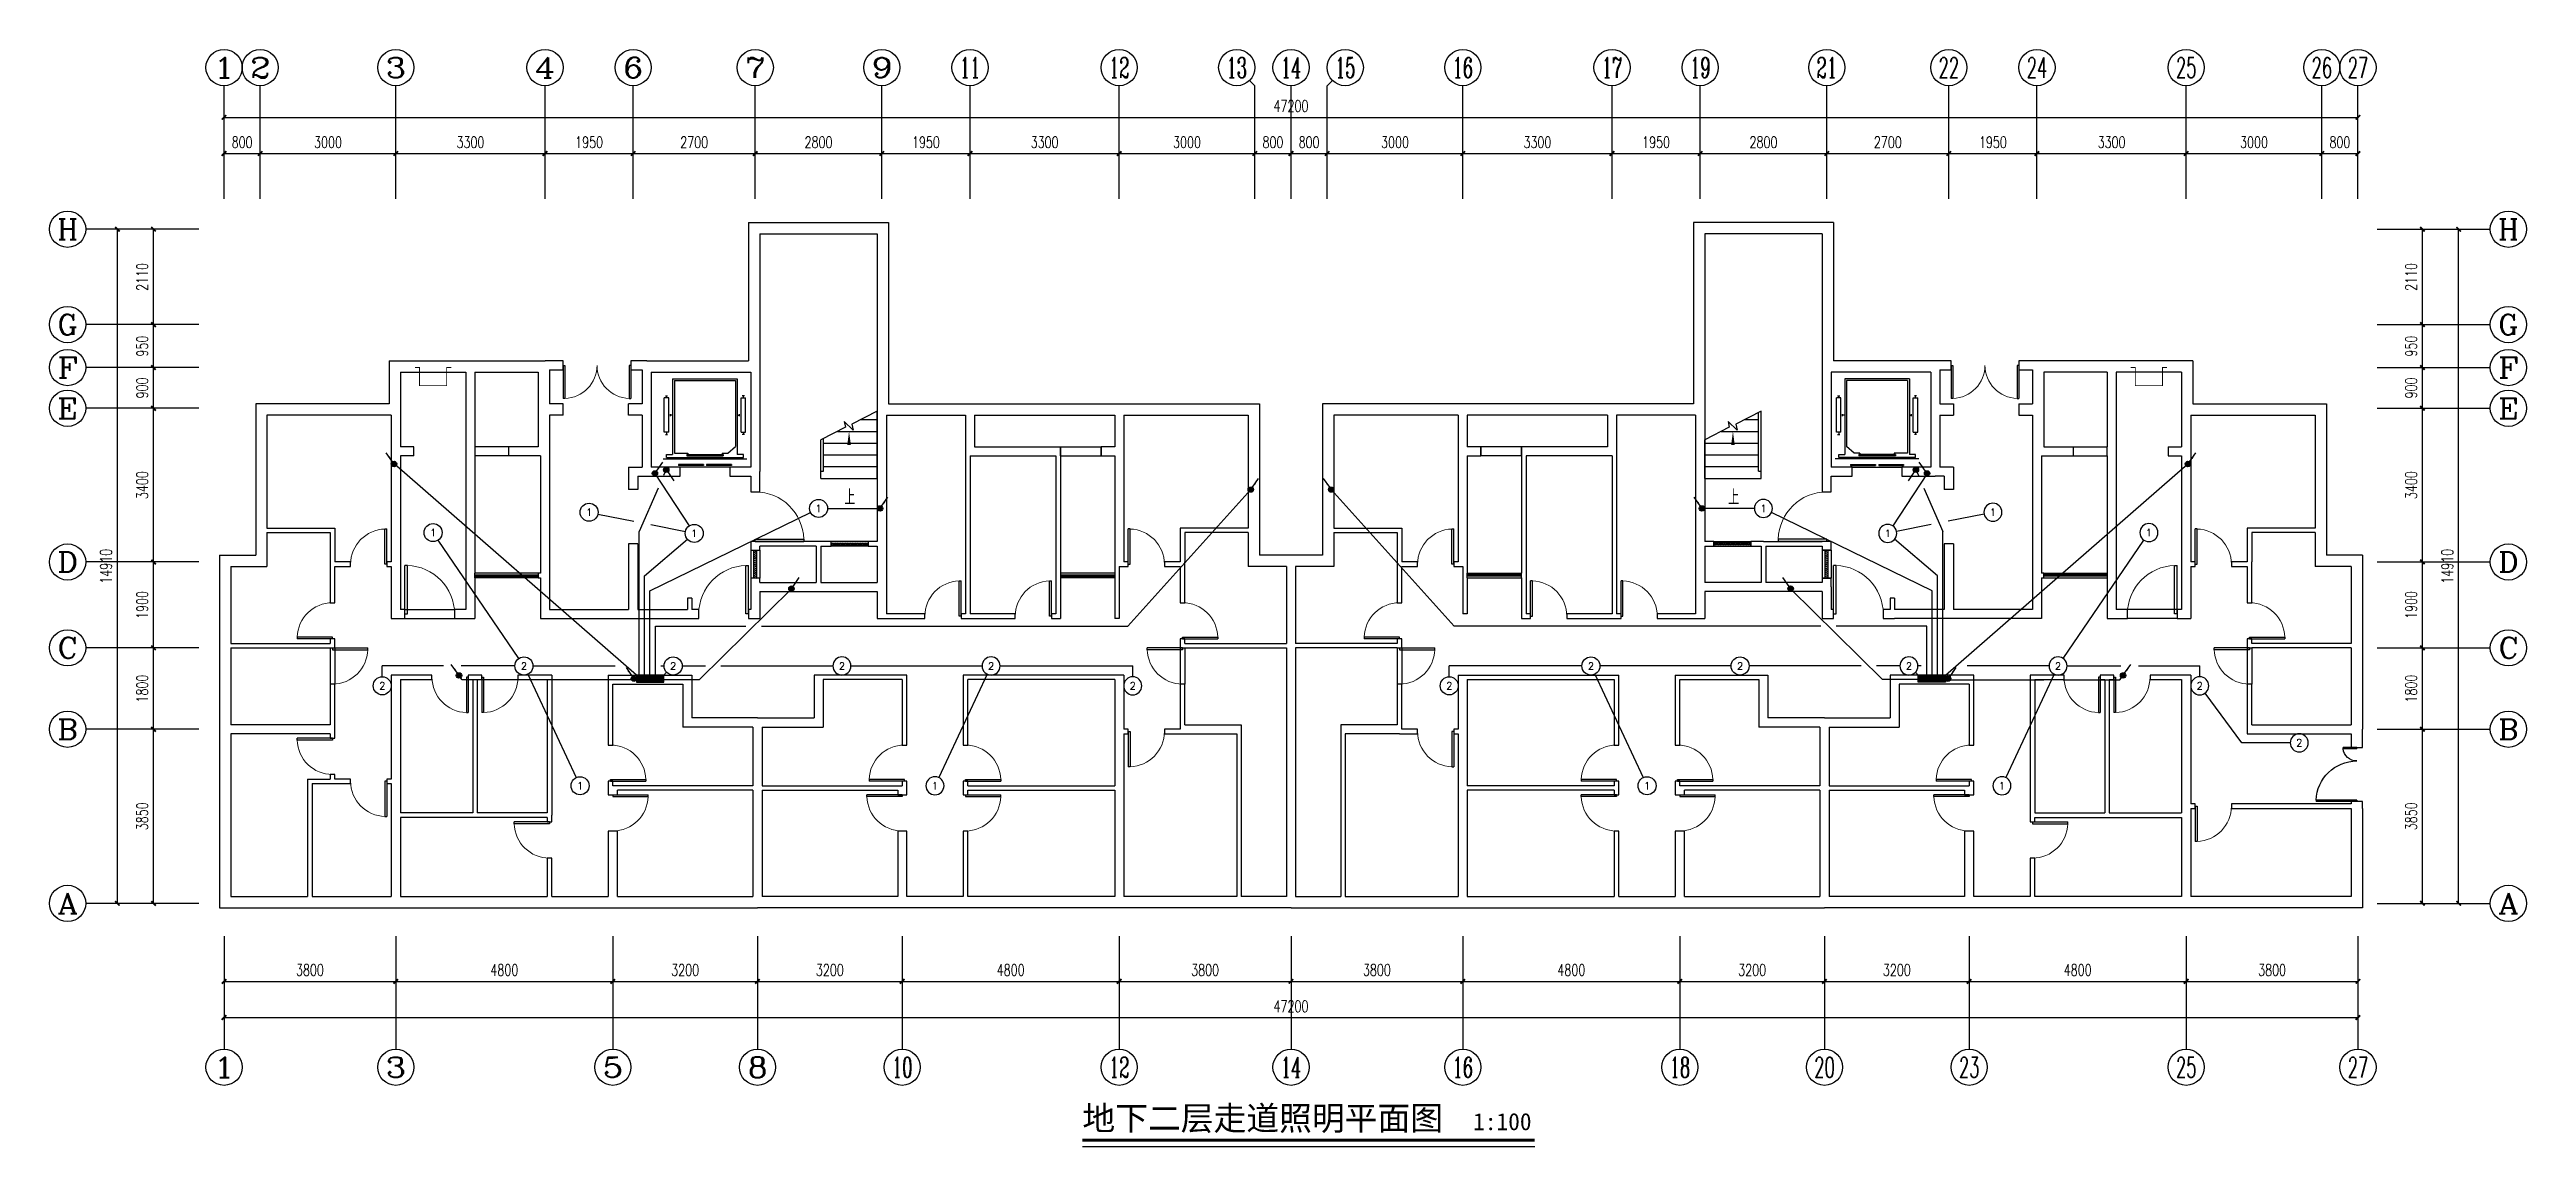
# Model space of a CAD drawing. Extents: x 4484225 to 4539010, y -217237 to -192974.
import ezdxf
from ezdxf.enums import TextEntityAlignment as Align

# ---------------------------------------------------------------- set-up
doc = ezdxf.new("R2010")
doc.units = 0
doc.header["$LTSCALE"] = 1000
doc.header["$MEASUREMENT"] = 0
doc.linetypes.add('DASH', pattern=[0.35, 0.25, -0.1])
for name, color, linetype in [('DIM_SYMB', 3, 'Continuous'), ('EQUIP-照明', 3, 'Continuous'), ('LAYER3', 7, 'Continuous'), ('LAYER7', 7, 'Continuous'), ('图层1', 7, 'Continuous')]:
    doc.layers.add(name, color=color, linetype=linetype)
doc.styles.add('_TCH_AXIS', font='COMPLEX', dxfattribs={"bigfont": 'GBCBIG'})
doc.styles.add('_TCH_DIM', font='SIMPLEX', dxfattribs={"bigfont": 'GBCBIG'})
doc.styles.add('_TCH_DIM_T3', font='SIMPLEX', dxfattribs={"width": 0.705882, "bigfont": 'GBCBIG'})
doc.styles.add('_TEL_ATTDEF', font='simplex.shx', dxfattribs={"width": 0.8, "height": 3, "bigfont": 'hztxt.shx'})
doc.styles.add('_TEL_DIM', font='SIMPLEX', dxfattribs={"width": 0.8, "height": 3.5, "bigfont": 'HZTXT'})
doc.styles.add('宋体1.0', font='')
doc.styles.get('宋体1.0').set_extended_font_data('SimSun')

msp = doc.modelspace()

# ---------------------------------------------------------------- texts
at = {"color": 7, "style": '_TCH_AXIS'}
for s, height, width, p, p2 in [('1', 453, 2.333333, (4487858, -193600), (4488311, -193600)), ('2', 453, 1.5, (4488658, -193600), (4489111, -193600)), ('3', 453, 1.5, (4491658, -193600), (4492111, -193600)), ('4', 453, 1.3125, (4494958, -193600), (4495411, -193600)), ('6', 453, 1.5, (4496908, -193600), (4497361, -193600)), ('7', 453, 1.5, (4499608, -193600), (4500061, -193600)), ('9', 453, 1.5, (4502408, -193600), (4502861, -193600)), ('11', 452.5, 0.875, (4504358, -193600), (4504811, -193600)), ('12', 452.5, 0.724138, (4507658, -193600), (4508111, -193600)), ('13', 452.5, 0.724138, (4510258, -193600), (4510711, -193600)), ('14', 452.5, 0.677419, (4511458, -193600), (4511911, -193600)), ('15', 452.5, 0.724138, (4512658, -193600), (4513111, -193600)), ('16', 452.5, 0.724138, (4515258, -193600), (4515711, -193600)), ('17', 452.5, 0.724138, (4518558, -193600), (4519011, -193600)), ('19', 452.5, 0.724138, (4520508, -193600), (4520961, -193600)), ('21', 452.5, 0.724138, (4523308, -193600), (4523761, -193600)), ('22', 452.5, 0.617647, (4526008, -193600), (4526461, -193600)), ('24', 452.5, 0.583333, (4527958, -193600), (4528411, -193600)), ('25', 452.5, 0.617647, (4531258, -193600), (4531711, -193600)), ('26', 452.5, 0.617647, (4534258, -193600), (4534711, -193600)), ('27', 452.5, 0.617647, (4535058, -193600), (4535511, -193600)), ('H', 453, 1.05, (4484398, -197175), (4484851, -197175)), ('H', 453, 1.05, (4538384, -197175), (4538837, -197175)), ('G', 453, 1.166667, (4484398, -199285), (4484851, -199285)), ('G', 453, 1.166667, (4538384, -199285), (4538837, -199285)), ('F', 453, 1.3125, (4484398, -200235), (4484851, -200235)), ('F', 453, 1.3125, (4538384, -200235), (4538837, -200235)), ('E', 453, 1.3125, (4484398, -201135), (4484851, -201135)), ('E', 453, 1.3125, (4538384, -201135), (4538837, -201135)), ('D', 453, 1.235294, (4484398, -204535), (4484851, -204535)), ('D', 453, 1.235294, (4538384, -204535), (4538837, -204535)), ('C', 453, 1.4, (4484398, -206435), (4484851, -206435)), ('C', 453, 1.4, (4538384, -206435), (4538837, -206435)), ('B', 453, 1.235294, (4484398, -208235), (4484851, -208235)), ('B', 453, 1.235294, (4538384, -208235), (4538837, -208235)), ('A', 453, 1.166667, (4484398, -212085), (4484851, -212085)), ('A', 453, 1.166667, (4538384, -212085), (4538837, -212085)), ('1', 453, 2.333333, (4487858, -215711), (4488311, -215711)), ('3', 453, 1.5, (4491658, -215711), (4492111, -215711)), ('5', 453, 1.5, (4496458, -215711), (4496911, -215711)), ('8', 453, 1.5, (4499658, -215711), (4500111, -215711)), ('10', 452.5, 0.724138, (4502858, -215711), (4503311, -215711)), ('12', 452.5, 0.724138, (4507658, -215711), (4508111, -215711)), ('14', 452.5, 0.677419, (4511458, -215711), (4511911, -215711)), ('16', 452.5, 0.724138, (4515258, -215711), (4515711, -215711)), ('18', 452.5, 0.724138, (4520058, -215711), (4520511, -215711)), ('20', 452.5, 0.617647, (4523258, -215711), (4523711, -215711)), ('23', 452.5, 0.617647, (4526458, -215711), (4526911, -215711)), ('25', 452.5, 0.617647, (4531258, -215711), (4531711, -215711)), ('27', 452.5, 0.617647, (4535058, -215711), (4535511, -215711))]:
    msp.add_text(s, height=height, dxfattribs=dict(at, width=width)).set_placement(p, p2, align=Align.FIT)
at = {"color": 7, "style": '宋体1.0'}
for s, height, p in [('地下二层走道照明平面图', 531.65, (4507070, -216877)), ('1:100', 379.7, (4515713, -216877))]:
    msp.add_text(s, height=height, dxfattribs=at).set_placement(p)
at = {"color": 7, "char_height": 255, "attachment_point": 5, "style": '_TCH_DIM_T3'}
for s, insert in [('\\A1;47200', (4511684, -194224)), ('\\A1;800', (4488484, -195024)), ('\\A1;3000', (4490384, -195024)), ('\\A1;3300', (4493534, -195024)), ('\\A1;1950', (4496159, -195024)), ('\\A1;2700', (4498484, -195024)), ('\\A1;2800', (4501234, -195024)), ('\\A1;1950', (4503609, -195024)), ('\\A1;3300', (4506234, -195024)), ('\\A1;3000', (4509384, -195024)), ('\\A1;800', (4511284, -195024)), ('\\A1;800', (4512084, -195024)), ('\\A1;3000', (4513984, -195024)), ('\\A1;3300', (4517134, -195024)), ('\\A1;1950', (4519759, -195024)), ('\\A1;2800', (4522134, -195024)), ('\\A1;2700', (4524884, -195024)), ('\\A1;1950', (4527209, -195024)), ('\\A1;3300', (4529834, -195024)), ('\\A1;3000', (4532984, -195024)), ('\\A1;800', (4534884, -195024)), ('\\A1;3800', (4489984, -213335)), ('\\A1;4800', (4494284, -213335)), ('\\A1;3200', (4498284, -213335)), ('\\A1;3200', (4501484, -213335)), ('\\A1;4800', (4505484, -213335)), ('\\A1;3800', (4509784, -213335)), ('\\A1;3800', (4513584, -213335)), ('\\A1;4800', (4517884, -213335)), ('\\A1;3200', (4521884, -213335)), ('\\A1;3200', (4525084, -213335)), ('\\A1;4800', (4529084, -213335)), ('\\A1;3800', (4533384, -213335)), ('\\A1;47200', (4511684, -214135))]:
    msp.add_mtext(s, dxfattribs=dict(at, insert=insert))
at = {"color": 7, "char_height": 255, "attachment_point": 5, "rotation": 90, "style": '_TCH_DIM_T3'}
for s, insert in [('\\A1;2110', (4486275, -198004)), ('\\A1;2110', (4536460, -198004)), ('\\A1;950', (4486275, -199534)), ('\\A1;950', (4536460, -199534)), ('\\A1;900', (4486275, -200459)), ('\\A1;900', (4536460, -200459)), ('\\A1;3400', (4486275, -202609)), ('\\A1;3400', (4536460, -202609)), ('\\A1;14910', (4485475, -204404)), ('\\A1;14910', (4537260, -204404)), ('\\A1;1900', (4486275, -205259)), ('\\A1;1900', (4536460, -205259)), ('\\A1;1800', (4486275, -207109)), ('\\A1;1800', (4536460, -207109)), ('\\A1;3850', (4486275, -209934)), ('\\A1;3850', (4536460, -209934))]:
    msp.add_mtext(s, dxfattribs=dict(at, insert=insert))
at = {"layer": 'DIM_SYMB', "color": 7, "style": '_TCH_DIM'}
for p in [(4501805, -203044), (4521355, -203044)]:
    msp.add_text('上', height=338, dxfattribs=at).set_placement(p)

# ---------------------------------------------------------------- blocks, each defined once
blk = doc.blocks.new('_ArchTick')
at = {"color": 0, "linetype": 'ByBlock', "const_width": 0.4}
blk.add_lwpolyline([(-0.5, -0.5), (0.5, 0.5)], dxfattribs=at)
blk = doc.blocks.new('$equip$00001838')
blk.add_circle((0, 0), 0.5)
at = {"color": 7, "style": '_TEL_DIM'}
blk.add_attdef('$TEXT$', text='', height=0.4, dxfattribs=at).set_placement((0, 0), align=Align.MIDDLE_CENTER)
at = {"color": 7, "style": '_TEL_DIM', "flags": 1}
blk.add_attdef('A', text='', height=0.00002, dxfattribs=at).set_placement((0, 0), align=Align.MIDDLE_CENTER)
blk = doc.blocks.new('$WINLIB2D$00000039')
at = {"color": 0}
for points in [[(-0.5, 0.5), (-0.5, -0.5)], [(0.5, 0.5), (-0.5, 0.5)], [(-0.5, 0.167), (0.5, 0.167)], [(-0.452, -0.167), (-0.5, 0.084)], [(-0.384, -0.167), (-0.448, 0.167)], [(-0.316, -0.167), (-0.38, 0.167)], [(-0.248, -0.167), (-0.312, 0.167)], [(-0.18, -0.167), (-0.244, 0.167)], [(-0.112, -0.167), (-0.176, 0.167)], [(-0.044, -0.167), (-0.108, 0.167)], [(0.024, -0.167), (-0.04, 0.167)], [(0.092, -0.167), (0.028, 0.167)], [(0.16, -0.167), (0.096, 0.167)], [(0.228, -0.167), (0.164, 0.167)], [(0.296, -0.167), (0.232, 0.167)], [(0.364, -0.167), (0.3, 0.167)], [(0.432, -0.167), (0.368, 0.167)], [(0.5, -0.167), (0.436, 0.167)], [(0.5, -0.5), (0.5, 0.5)], [(-0.5, -0.167), (0.5, -0.167)], [(0.5, -0.5), (-0.5, -0.5)]]:
    blk.add_lwpolyline(points, dxfattribs=at)
blk = doc.blocks.new('$DorLib2D$00000001')
for p, q in [((0.45, 0.975), (0.5, 0.975)), ((0.45, 0), (0.45, 0.975)), ((0.5, 0), (0.5, 0.975)), ((0.5, 0), (0.45, 0))]:
    blk.add_line(p, q)
at = {"lineweight": 13}
blk.add_arc((0.475, 0), 0.975, 91.4693, 180, dxfattribs=at)
blk = doc.blocks.new('$DORLIB2D$00000127')
at = {"color": 0}
for points in [[(-0.533, 0.795), (-0.533, 0.69)], [(-0.033, 0.795), (-0.533, 0.795)], [(-0.033, 0.69), (-0.533, 0.69)], [(0.5, 0.5), (-0.5, 0.5)], [(-0.033, 0.795), (-0.033, 0.69)], [(0.533, 0.795), (0.033, 0.795)], [(0.033, 0.795), (0.033, 0.69)], [(0.533, 0.69), (0.033, 0.69)], [(0.533, 0.795), (0.533, 0.69)]]:
    blk.add_lwpolyline(points, dxfattribs=at)
blk = doc.blocks.new('$TCHSYS$WIN2D')
for p, q in [((-0.5, 0.5), (0.5, 0.5)), ((0.5, 0.167), (-0.5, 0.167)), ((0.5, -0.167), (-0.5, -0.167)), ((-0.5, -0.5), (0.5, -0.5))]:
    blk.add_line(p, q)
blk = doc.blocks.new('$DorLib2D$00000002')
for p, q in [((-0.5, 0), (-0.5, 0.4875)), ((-0.475, 0.4875), (-0.5, 0.4875)), ((-0.475, 0), (-0.475, 0.4875)), ((0.475, 0), (0.475, 0.4875)), ((0.475, 0.4875), (0.5, 0.4875)), ((0.5, 0), (0.5, 0.4875)), ((-0.5, 0), (-0.475, 0)), ((0.5, 0), (0.475, 0))]:
    blk.add_line(p, q)
at = {"lineweight": 13}
for centre, start, end in [((-0.4875, 0), 0, 88.53072), ((0.4875, 0), 91.46928, 180)]:
    blk.add_arc(centre, 0.4875, start, end, dxfattribs=at)
blk = doc.blocks.new('$DorLib2D$00000225')
at = {"color": 0}
for p, q in [((0.475, -0.001), (0.475, 0.752)), ((0.475, 0.752), (0.5, 0.752)), ((0.5, -0.001), (0.5, 0.752)), ((-0.5, 0), (-0.5, 0.252)), ((-0.475, 0.252), (-0.5, 0.252)), ((-0.475, 0), (-0.475, 0.252)), ((-0.475, 0), (-0.5, 0)), ((0.475, -0.001), (0.5, -0.001))]:
    blk.add_line(p, q, dxfattribs=at)
for centre, radius, start, end in [((0.505, -0.002), 0.755, 92.2493, 179.7238), ((-0.501, 0.003), 0.251, 359.7899, 84.0974)]:
    blk.add_arc(centre, radius, start, end, dxfattribs=at)

# ---------------------------------------------------------------- hatches: boundary and pattern name
at = {"layer": 'LAYER3'}
h = msp.add_hatch(color=0, dxfattribs=at)
edge = h.paths.add_edge_path()
edge.add_arc((4491844, -202141), 60, 0, 360)
h = msp.add_hatch(color=0, dxfattribs=at)
edge = h.paths.add_edge_path()
edge.add_arc((4531524, -202141), 60, 0, 360)
h = msp.add_hatch(color=0, dxfattribs=at)
edge = h.paths.add_edge_path()
edge.add_arc((4497615, -202349), 60, 0, 360)
h = msp.add_hatch(color=0, dxfattribs=at)
edge = h.paths.add_edge_path()
edge.add_arc((4497864, -202269), 60, 0, 360)
h = msp.add_hatch(color=0, dxfattribs=at)
edge = h.paths.add_edge_path()
edge.add_arc((4510794, -202707), 60, 0, 360)
h = msp.add_hatch(color=0, dxfattribs=at)
edge = h.paths.add_edge_path()
edge.add_arc((4512574, -202707), 60, 0, 360)
h = msp.add_hatch(color=0, dxfattribs=at)
edge = h.paths.add_edge_path()
edge.add_arc((4525505, -202269), 60, 0, 360)
h = msp.add_hatch(color=0, dxfattribs=at)
edge = h.paths.add_edge_path()
edge.add_arc((4525753, -202349), 60, 0, 360)
h = msp.add_hatch(color=0, dxfattribs=at)
edge = h.paths.add_edge_path()
edge.add_arc((4502594, -203124), 60, 0, 360)
h = msp.add_hatch(color=0, dxfattribs=at)
edge = h.paths.add_edge_path()
edge.add_arc((4520774, -203124), 60, 0, 360)
h = msp.add_hatch(color=0, dxfattribs=at)
edge = h.paths.add_edge_path()
edge.add_arc((4500634, -204899), 60, 0, 360)
h = msp.add_hatch(color=0, dxfattribs=at)
edge = h.paths.add_edge_path()
edge.add_arc((4522735, -204899), 60, 0, 360)
h = msp.add_hatch(color=0, dxfattribs=at)
edge = h.paths.add_edge_path()
edge.add_arc((4493281, -206819), 60, 0, 360)
h = msp.add_hatch(color=0, dxfattribs=at)
edge = h.paths.add_edge_path()
edge.add_arc((4497149, -206889), 60, 0, 360)
h = msp.add_hatch(color=0, dxfattribs=at)
edge = h.paths.add_edge_path()
edge.add_arc((4526219, -206889), 60, 0, 360)
h = msp.add_hatch(color=0, dxfattribs=at)
edge = h.paths.add_edge_path()
edge.add_arc((4530088, -206819), 60, 0, 360)
at = {"layer": 'LAYER7'}
for points in [[(4497809, -206969), (4497809, -206809), (4497209, -206809), (4497209, -206969)], [(4525559, -206969), (4525559, -206809), (4526159, -206809), (4526159, -206969)]]:
    msp.add_hatch(color=7, dxfattribs=at).paths.add_polyline_path(points)

# ---------------------------------------------------------------- linework, layer by layer
at = {"color": 7}
for p, q in [((4488084, -196274), (4488084, -193774)), ((4488884, -196274), (4488884, -193774)), ((4491884, -196274), (4491884, -193774)), ((4495184, -196274), (4495184, -193774)), ((4497134, -196274), (4497134, -193774)), ((4499834, -196274), (4499834, -193774)), ((4502634, -196274), (4502634, -193774)), ((4504584, -196274), (4504584, -193774)), ((4507884, -196274), (4507884, -193774)), ((4510767, -193657), (4510884, -193774)), ((4510884, -196274), (4510884, -193774)), ((4511684, -196274), (4511684, -193774)), ((4512602, -193657), (4512484, -193774)), ((4512484, -196274), (4512484, -193774)), ((4515484, -196274), (4515484, -193774)), ((4518784, -196274), (4518784, -193774)), ((4520734, -196274), (4520734, -193774)), ((4523534, -196274), (4523534, -193774)), ((4526234, -196274), (4526234, -193774)), ((4528184, -196274), (4528184, -193774)), ((4531484, -196274), (4531484, -193774)), ((4534484, -196274), (4534484, -193774)), ((4535284, -196274), (4535284, -193774)), ((4488084, -196274), (4488084, -194224)), ((4488084, -194474), (4535284, -194474)), ((4535284, -196274), (4535284, -194224)), ((4488084, -196274), (4488084, -195024)), ((4488884, -196274), (4488884, -195024)), ((4488884, -196274), (4488884, -195024)), ((4491884, -196274), (4491884, -195024)), ((4491884, -196274), (4491884, -195024)), ((4495184, -196274), (4495184, -195024)), ((4495184, -196274), (4495184, -195024)), ((4497134, -196274), (4497134, -195024)), ((4497134, -196274), (4497134, -195024)), ((4499834, -196274), (4499834, -195024)), ((4499834, -196274), (4499834, -195024)), ((4502634, -196274), (4502634, -195024)), ((4502634, -196274), (4502634, -195024)), ((4504584, -196274), (4504584, -195024)), ((4504584, -196274), (4504584, -195024)), ((4507884, -196274), (4507884, -195024)), ((4507884, -196274), (4507884, -195024)), ((4510884, -196274), (4510884, -195024)), ((4510884, -196274), (4510884, -195024)), ((4511684, -196274), (4511684, -195024)), ((4511684, -196274), (4511684, -195024)), ((4512484, -196274), (4512484, -195024)), ((4512484, -196274), (4512484, -195024)), ((4515484, -196274), (4515484, -195024)), ((4515484, -196274), (4515484, -195024)), ((4518784, -196274), (4518784, -195024)), ((4518784, -196274), (4518784, -195024)), ((4520734, -196274), (4520734, -195024)), ((4520734, -196274), (4520734, -195024)), ((4523534, -196274), (4523534, -195024)), ((4523534, -196274), (4523534, -195024)), ((4526234, -196274), (4526234, -195024)), ((4526234, -196274), (4526234, -195024)), ((4528184, -196274), (4528184, -195024)), ((4528184, -196274), (4528184, -195024)), ((4531484, -196274), (4531484, -195024)), ((4531484, -196274), (4531484, -195024)), ((4534484, -196274), (4534484, -195024)), ((4534484, -196274), (4534484, -195024)), ((4535284, -196274), (4535284, -195024)), ((4488084, -195274), (4488884, -195274)), ((4488884, -195274), (4491884, -195274)), ((4491884, -195274), (4495184, -195274)), ((4495184, -195274), (4497134, -195274)), ((4497134, -195274), (4499834, -195274)), ((4499834, -195274), (4502634, -195274)), ((4502634, -195274), (4504584, -195274)), ((4504584, -195274), (4507884, -195274)), ((4507884, -195274), (4510884, -195274)), ((4510884, -195274), (4511684, -195274)), ((4511684, -195274), (4512484, -195274)), ((4512484, -195274), (4515484, -195274)), ((4515484, -195274), (4518784, -195274)), ((4518784, -195274), (4520734, -195274)), ((4520734, -195274), (4523534, -195274)), ((4523534, -195274), (4526234, -195274)), ((4526234, -195274), (4528184, -195274)), ((4528184, -195274), (4531484, -195274)), ((4531484, -195274), (4534484, -195274)), ((4534484, -195274), (4535284, -195274)), ((4487525, -196949), (4485025, -196949)), ((4487525, -196949), (4485475, -196949)), ((4485725, -211859), (4485725, -196949)), ((4487525, -196949), (4486275, -196949)), ((4486525, -199059), (4486525, -196949)), ((4499684, -196799), (4499684, -199859)), ((4499684, -196799), (4502784, -196799)), ((4499934, -197049), (4499934, -200009)), ((4499934, -197049), (4502534, -197049)), ((4502534, -197049), (4502534, -200909)), ((4502784, -196799), (4502784, -200809)), ((4520584, -196799), (4520584, -200809)), ((4523684, -196799), (4520584, -196799)), ((4520834, -197049), (4520834, -200909)), ((4523434, -197049), (4520834, -197049)), ((4523434, -197049), (4523434, -200009)), ((4523684, -196799), (4523684, -199859)), ((4535710, -196949), (4537760, -196949)), ((4535710, -196949), (4536960, -196949)), ((4535710, -196949), (4538210, -196949)), ((4536710, -199059), (4536710, -196949)), ((4537510, -211859), (4537510, -196949)), ((4487525, -199059), (4485025, -199059)), ((4487525, -199059), (4486275, -199059)), ((4487525, -199059), (4486275, -199059)), ((4486525, -200009), (4486525, -199059)), ((4535710, -199059), (4536960, -199059)), ((4535710, -199059), (4536960, -199059)), ((4535710, -199059), (4538210, -199059)), ((4536710, -200009), (4536710, -199059)), ((4491734, -199859), (4491734, -200809)), ((4491734, -199859), (4493534, -199859)), ((4493534, -199859), (4495184, -199859)), ((4495584, -199859), (4495184, -199859)), ((4495584, -200059), (4495584, -199859)), ((4497434, -199859), (4497084, -199859)), ((4497084, -199859), (4497084, -200059)), ((4497434, -199859), (4499684, -199859)), ((4525934, -199859), (4523684, -199859)), ((4526284, -199859), (4525934, -199859)), ((4526284, -200059), (4526284, -199859)), ((4528184, -199859), (4527784, -199859)), ((4527784, -199859), (4527784, -200059)), ((4529834, -199859), (4528184, -199859)), ((4531634, -199859), (4529834, -199859)), ((4531634, -199859), (4531634, -200809)), ((4487525, -200009), (4485025, -200009)), ((4487525, -200009), (4486275, -200009)), ((4487525, -200009), (4486275, -200009)), ((4486525, -200909), (4486525, -200009)), ((4491984, -200109), (4491984, -200909)), ((4491984, -200109), (4493434, -200109)), ((4493434, -200109), (4493434, -201859)), ((4493634, -200109), (4493634, -201759)), ((4493634, -200109), (4495034, -200109)), ((4495034, -200109), (4495034, -200909)), ((4495284, -200059), (4495284, -200809)), ((4495284, -200059), (4495584, -200059)), ((4497084, -200059), (4497334, -200059)), ((4497334, -200059), (4497334, -200809)), ((4497534, -200109), (4497534, -200909)), ((4497534, -200109), (4499734, -200109)), ((4498007, -200256), (4499437, -200256)), ((4498007, -200256), (4498007, -201932)), ((4498049, -200295), (4499395, -200295)), ((4498049, -200295), (4498049, -201901)), ((4499395, -200295), (4499395, -201752)), ((4499437, -200256), (4499437, -201932)), ((4499734, -200109), (4499734, -202209)), ((4499934, -200009), (4499934, -202309)), ((4523434, -200009), (4523434, -202309)), ((4523634, -200109), (4523634, -202209)), ((4525834, -200109), (4523634, -200109)), ((4525362, -200256), (4523932, -200256)), ((4523932, -200256), (4523932, -201932)), ((4525320, -200295), (4523974, -200295)), ((4523974, -200295), (4523974, -201752)), ((4525320, -200295), (4525320, -201901)), ((4525362, -200256), (4525362, -201932)), ((4525834, -200109), (4525834, -200909)), ((4526034, -200059), (4526034, -200809)), ((4526034, -200059), (4526284, -200059)), ((4527784, -200059), (4528084, -200059)), ((4528084, -200059), (4528084, -200809)), ((4528334, -200109), (4528334, -200909)), ((4529734, -200109), (4528334, -200109)), ((4529734, -200109), (4529734, -201759)), ((4529934, -200109), (4529934, -201859)), ((4531384, -200109), (4529934, -200109)), ((4531384, -200109), (4531384, -200909)), ((4535710, -200009), (4536960, -200009)), ((4535710, -200009), (4536960, -200009)), ((4535710, -200009), (4538210, -200009)), ((4536710, -200909), (4536710, -200009)), ((4487525, -200909), (4485025, -200909)), ((4487525, -200909), (4486275, -200909)), ((4487525, -200909), (4486275, -200909)), ((4486525, -204309), (4486525, -200909)), ((4488784, -200809), (4488784, -203559)), ((4491734, -200809), (4488784, -200809)), ((4489034, -201059), (4489034, -203559)), ((4491784, -201059), (4489034, -201059)), ((4491784, -201059), (4491784, -201859)), ((4491984, -200909), (4491984, -201759)), ((4495034, -200909), (4495034, -201759)), ((4495584, -200809), (4495284, -200809)), ((4495584, -201059), (4495284, -201059)), ((4495284, -201059), (4495284, -201859)), ((4495584, -201059), (4495584, -200809)), ((4497334, -200809), (4497034, -200809)), ((4497034, -201059), (4497034, -200809)), ((4497334, -201059), (4497034, -201059)), ((4497334, -201059), (4497334, -202209)), ((4497534, -200909), (4497534, -202209)), ((4497822, -201438), (4497822, -200681)), ((4497923, -200681), (4497822, -200681)), ((4497849, -200631), (4497896, -200631)), ((4497873, -200681), (4497873, -200631)), ((4497923, -201438), (4497923, -200681)), ((4497957, -201083), (4497957, -201036)), ((4498007, -201059), (4497957, -201059)), ((4499437, -201059), (4499487, -201059)), ((4499487, -201083), (4499487, -201036)), ((4499521, -201438), (4499521, -200681)), ((4499521, -200681), (4499621, -200681)), ((4499594, -200631), (4499548, -200631)), ((4499571, -200681), (4499571, -200631)), ((4499621, -201438), (4499621, -200681)), ((4502534, -200973), (4501972, -201257)), ((4502534, -200909), (4502534, -203859)), ((4502534, -202459), (4502534, -200973)), ((4502734, -201059), (4504484, -201059)), ((4502734, -201059), (4502734, -203959)), ((4502784, -200809), (4504584, -200809)), ((4504484, -201059), (4504484, -201859)), ((4504584, -200809), (4507884, -200809)), ((4504684, -201059), (4504684, -201759)), ((4504684, -201059), (4507784, -201059)), ((4507784, -201059), (4507784, -201759)), ((4507884, -200809), (4510984, -200809)), ((4507984, -201059), (4507984, -201859)), ((4507984, -201059), (4510734, -201059)), ((4510734, -201059), (4510734, -203559)), ((4510984, -200809), (4510984, -203559)), ((4512384, -200809), (4512384, -203559)), ((4515484, -200809), (4512384, -200809)), ((4512634, -201059), (4512634, -203559)), ((4515384, -201059), (4512634, -201059)), ((4515384, -201059), (4515384, -201859)), ((4518784, -200809), (4515484, -200809)), ((4515584, -201059), (4515584, -201759)), ((4518684, -201059), (4515584, -201059)), ((4518684, -201059), (4518684, -201759)), ((4520584, -200809), (4518784, -200809)), ((4520634, -201059), (4518884, -201059)), ((4518884, -201059), (4518884, -201859)), ((4520634, -201059), (4520634, -203959)), ((4520834, -200909), (4520834, -203859)), ((4522084, -200973), (4521522, -201257)), ((4522024, -202299), (4522024, -201004)), ((4522084, -202299), (4522084, -200973)), ((4522084, -202299), (4522084, -200973)), ((4523747, -201438), (4523747, -200681)), ((4523848, -200681), (4523747, -200681)), ((4523774, -200631), (4523821, -200631)), ((4523798, -200681), (4523798, -200631)), ((4523848, -201438), (4523848, -200681)), ((4523882, -201083), (4523882, -201036)), ((4523932, -201059), (4523882, -201059)), ((4525362, -201059), (4525412, -201059)), ((4525412, -201083), (4525412, -201036)), ((4525446, -201438), (4525446, -200681)), ((4525446, -200681), (4525546, -200681)), ((4525519, -200631), (4525473, -200631)), ((4525496, -200681), (4525496, -200631)), ((4525546, -201438), (4525546, -200681)), ((4525834, -200909), (4525834, -202209)), ((4526034, -200809), (4526334, -200809)), ((4526034, -201059), (4526034, -202209)), ((4526034, -201059), (4526334, -201059)), ((4526334, -200809), (4526334, -201059)), ((4527784, -200809), (4528084, -200809)), ((4527784, -200809), (4527784, -201059)), ((4527784, -201059), (4528084, -201059)), ((4528084, -201059), (4528084, -201859)), ((4528334, -200909), (4528334, -201759)), ((4531384, -200909), (4531384, -201759)), ((4531584, -201059), (4534334, -201059)), ((4531584, -201059), (4531584, -201859)), ((4531634, -200809), (4534584, -200809)), ((4534334, -201059), (4534334, -203559)), ((4534584, -200809), (4534584, -203559)), ((4535710, -200909), (4536960, -200909)), ((4535710, -200909), (4536960, -200909)), ((4535710, -200909), (4538210, -200909)), ((4536710, -204309), (4536710, -200909)), ((4497923, -201438), (4497822, -201438)), ((4497849, -201488), (4497896, -201488)), ((4497873, -201438), (4497873, -201488)), ((4499521, -201438), (4499621, -201438)), ((4499594, -201488), (4499548, -201488)), ((4499571, -201438), (4499571, -201488)), ((4501829, -201329), (4501284, -201605)), ((4501284, -202299), (4501284, -201605)), ((4501284, -202299), (4501284, -201605)), ((4501344, -202299), (4501344, -201574)), ((4501652, -201419), (4502534, -201419)), ((4501999, -201390), (4501803, -201205)), ((4501803, -201205), (4501829, -201329)), ((4501972, -201257), (4501999, -201390)), ((4502167, -201159), (4502534, -201159)), ((4521379, -201329), (4520834, -201605)), ((4520834, -202459), (4520834, -201605)), ((4521202, -201419), (4522024, -201419)), ((4521549, -201390), (4521353, -201205)), ((4521353, -201205), (4521379, -201329)), ((4521522, -201257), (4521549, -201390)), ((4521717, -201159), (4522024, -201159)), ((4523848, -201438), (4523747, -201438)), ((4523774, -201488), (4523821, -201488)), ((4523798, -201438), (4523798, -201488)), ((4525446, -201438), (4525546, -201438)), ((4525519, -201488), (4525473, -201488)), ((4525496, -201438), (4525496, -201488)), ((4491784, -201859), (4491784, -204309)), ((4492284, -201759), (4491984, -201759)), ((4491984, -201959), (4491984, -204309)), ((4492284, -201959), (4491984, -201959)), ((4492284, -201959), (4492284, -201759)), ((4493434, -201859), (4493434, -204559)), ((4495034, -201759), (4493634, -201759)), ((4494384, -201759, 800), (4493634, -201759, 800)), ((4495084, -201959), (4493634, -201959)), ((4494384, -201959, 800), (4493634, -201959, 800)), ((4493634, -201959), (4493634, -204559)), ((4495084, -201959), (4495084, -204559)), ((4495284, -201859), (4495284, -204559)), ((4497797, -202025), (4499647, -202025)), ((4497873, -201932), (4498007, -201932)), ((4497873, -202001), (4497873, -201932)), ((4497873, -202001), (4499571, -202001)), ((4498049, -201901), (4498343, -201901)), ((4498318, -201932), (4499126, -201932)), ((4498318, -201932), (4498318, -201963)), ((4498318, -201963), (4499126, -201963)), ((4498343, -201901), (4498343, -201932)), ((4499100, -201901), (4499231, -201901)), ((4499100, -201901), (4499100, -201932)), ((4499126, -201932), (4499126, -201963)), ((4499231, -201901), (4499395, -201752)), ((4499571, -201932), (4499437, -201932)), ((4499571, -202001), (4499571, -201932)), ((4501344, -201679), (4502534, -201679)), ((4501344, -201939), (4502534, -201939)), ((4504484, -201859), (4504484, -205459)), ((4504584, -201959), (4504584, -205459)), ((4504584, -201959), (4506484, -201959)), ((4504684, -201759), (4506584, -201759)), ((4506484, -201959), (4506484, -204559)), ((4506584, -201759, 800), (4507484, -201759, 800)), ((4506584, -201959), (4506584, -201759)), ((4506584, -201959), (4506584, -204559)), ((4506584, -201959, 800), (4507484, -201959, 800)), ((4507784, -201759), (4507484, -201759)), ((4507484, -201759), (4507484, -201959)), ((4507484, -201959), (4507784, -201959)), ((4507784, -201959), (4507784, -204309)), ((4507984, -201859), (4507984, -204309)), ((4515384, -201859), (4515384, -204309)), ((4515884, -201759), (4515584, -201759)), ((4515584, -201959), (4515584, -204309)), ((4515584, -201959), (4515884, -201959)), ((4516784, -201759, 800), (4515884, -201759, 800)), ((4515884, -201959), (4515884, -201759)), ((4516784, -201959, 800), (4515884, -201959, 800)), ((4518684, -201759), (4516784, -201759)), ((4516784, -201759), (4516784, -201959)), ((4516784, -201959), (4516784, -204559)), ((4516884, -201959), (4516884, -204559)), ((4518784, -201959), (4516884, -201959)), ((4518784, -201959), (4518784, -205459)), ((4518884, -201859), (4518884, -205459)), ((4520834, -201679), (4522024, -201679)), ((4520834, -201939), (4522024, -201939)), ((4525572, -202025), (4523722, -202025)), ((4523798, -201932), (4523932, -201932)), ((4523798, -202001), (4523798, -201932)), ((4525496, -202001), (4523798, -202001)), ((4524138, -201901), (4523974, -201752)), ((4524268, -201901), (4524138, -201901)), ((4525051, -201932), (4524243, -201932)), ((4524243, -201932), (4524243, -201963)), ((4525051, -201963), (4524243, -201963)), ((4524268, -201901), (4524268, -201932)), ((4525025, -201901), (4525025, -201932)), ((4525320, -201901), (4525025, -201901)), ((4525051, -201932), (4525051, -201963)), ((4525496, -201932), (4525362, -201932)), ((4525496, -202001), (4525496, -201932)), ((4528084, -201859), (4528084, -204559)), ((4528284, -201959), (4529734, -201959)), ((4528284, -201959), (4528284, -204559)), ((4528334, -201759), (4529734, -201759)), ((4528984, -201759, 800), (4529734, -201759, 800)), ((4528984, -201959, 800), (4529734, -201959, 800)), ((4529734, -201959), (4529734, -204559)), ((4529934, -201859), (4529934, -204559)), ((4531084, -201759), (4531384, -201759)), ((4531084, -201759), (4531084, -201959)), ((4531084, -201959), (4531384, -201959)), ((4531384, -201959), (4531384, -204309)), ((4531584, -201859), (4531584, -204309)), ((4497034, -202209), (4497034, -202709)), ((4497034, -202209), (4497334, -202209)), ((4497234, -202409), (4497234, -202709)), ((4497234, -202409), (4497434, -202409)), ((4497434, -202409), (4498172, -202409)), ((4498172, -202209), (4497534, -202209)), ((4498172, -202409), (4498172, -202209)), ((4499734, -202209), (4499272, -202209)), ((4499272, -202209), (4499272, -202409)), ((4499272, -202409), (4499734, -202409)), ((4499734, -202409), (4499734, -202759)), ((4499934, -202759), (4499934, -202309)), ((4501284, -202459), (4501284, -202299)), ((4501284, -202299), (4501344, -202299)), ((4501284, -202459), (4502534, -202459)), ((4501344, -202199), (4502534, -202199)), ((4520834, -202199), (4522024, -202199)), ((4520834, -202459), (4522084, -202459)), ((4522024, -202299), (4522084, -202299)), ((4522084, -202459), (4522084, -202299)), ((4523434, -202309), (4523434, -202759)), ((4524097, -202209), (4523634, -202209)), ((4523634, -202759), (4523634, -202409)), ((4523634, -202409), (4524097, -202409)), ((4524097, -202409), (4524097, -202209)), ((4525834, -202209), (4525197, -202209)), ((4525197, -202209), (4525197, -202409)), ((4525197, -202409), (4525934, -202409)), ((4526134, -202409), (4525934, -202409)), ((4526334, -202209), (4526034, -202209)), ((4526134, -202409), (4526134, -202709)), ((4526334, -202209), (4526334, -202709)), ((4497234, -202709), (4497034, -202709)), ((4499734, -202759), (4499934, -202759)), ((4523434, -202759), (4523634, -202759)), ((4526334, -202709), (4526134, -202709)), ((4488784, -203559), (4488784, -204159)), ((4489034, -203559), (4490534, -203559)), ((4489034, -203659), (4490434, -203659)), ((4489034, -203659), (4489034, -204409)), ((4490434, -203659), (4490434, -204309)), ((4490534, -203559), (4490534, -204309)), ((4509234, -203559), (4509234, -204309)), ((4510734, -203559), (4509234, -203559)), ((4509334, -203659), (4509334, -204309)), ((4510734, -203659), (4509334, -203659)), ((4510734, -203659), (4510734, -204409)), ((4510984, -203559), (4510984, -204159)), ((4512384, -203559), (4512384, -204159)), ((4512634, -203559), (4514134, -203559)), ((4512634, -203659), (4514034, -203659)), ((4512634, -203659), (4512634, -204409)), ((4514034, -203659), (4514034, -204309)), ((4514134, -203559), (4514134, -204309)), ((4532834, -203559), (4532834, -204309)), ((4534334, -203559), (4532834, -203559)), ((4532934, -203659), (4532934, -204309)), ((4534334, -203659), (4532934, -203659)), ((4534334, -203659), (4534334, -204409)), ((4534584, -203559), (4534584, -204159)), ((4487525, -204309), (4485025, -204309)), ((4487525, -204309), (4486275, -204309)), ((4487525, -204309), (4486275, -204309)), ((4486525, -206209), (4486525, -204309)), ((4487984, -204159), (4487984, -206159)), ((4487984, -204159), (4488784, -204159)), ((4490434, -204309), (4490434, -205209)), ((4490884, -204309), (4490534, -204309)), ((4490884, -204409), (4490884, -204309)), ((4491784, -204309), (4491684, -204309)), ((4491684, -204309), (4491684, -204409)), ((4491984, -204309), (4491984, -204309)), ((4491984, -204309), (4491984, -205359)), ((4497034, -203909), (4497034, -205359)), ((4497234, -203909), (4497034, -203909)), ((4497234, -203909), (4497234, -205359)), ((4499934, -203859), (4499734, -203859)), ((4499734, -203859), (4499734, -203959)), ((4499734, -203959), (4499734, -204049)), ((4499734, -204049), (4499934, -204049)), ((4501235, -203859), (4499934, -203859)), ((4499934, -204049), (4499934, -203959)), ((4501184, -203959), (4499934, -203959)), ((4501184, -203959), (4501184, -204759)), ((4501514, -203859), (4501235, -203859)), ((4501284, -203959), (4501514, -203959)), ((4501284, -203959), (4501284, -204759)), ((4501514, -203959), (4501514, -203859)), ((4502534, -203859), (4502334, -203859)), ((4502334, -203859), (4502334, -203959)), ((4502334, -203959), (4502534, -203959)), ((4502534, -203959), (4502534, -204759)), ((4502734, -203959), (4502734, -204859)), ((4507784, -204309), (4507784, -204309)), ((4507784, -204309), (4507784, -204559)), ((4508084, -204309), (4507984, -204309)), ((4508084, -204409), (4508084, -204309)), ((4509234, -204309), (4508884, -204309)), ((4508884, -204309), (4508884, -204409)), ((4509334, -205209), (4509334, -204309)), ((4511684, -204159), (4510984, -204159)), ((4512384, -204159), (4511684, -204159)), ((4514034, -204309), (4514034, -205209)), ((4514484, -204309), (4514134, -204309)), ((4514484, -204409), (4514484, -204309)), ((4515384, -204309), (4515284, -204309)), ((4515284, -204309), (4515284, -204409)), ((4515584, -204309), (4515584, -204309)), ((4515584, -204309), (4515584, -204559)), ((4520634, -203959), (4520634, -204859)), ((4521034, -203859), (4520834, -203859)), ((4520834, -203959), (4521034, -203959)), ((4520834, -203959), (4520834, -204759)), ((4521034, -203959), (4521034, -203859)), ((4522134, -203859), (4521854, -203859)), ((4521854, -203859), (4521854, -203959)), ((4521854, -203959), (4522084, -203959)), ((4522084, -203959), (4522084, -204759)), ((4522134, -203859), (4523434, -203859)), ((4522184, -203959), (4522184, -204759)), ((4522184, -203959), (4523434, -203959)), ((4523634, -203859), (4523434, -203859)), ((4523434, -203959), (4523434, -204049)), ((4523434, -204049), (4523634, -204049)), ((4523634, -203959), (4523634, -203859)), ((4523634, -204049), (4523634, -203959)), ((4526134, -203909), (4526134, -205359)), ((4526334, -203909), (4526134, -203909)), ((4526334, -203909), (4526334, -205359)), ((4531384, -204309), (4531384, -204309)), ((4531384, -204309), (4531384, -205359)), ((4531684, -204309), (4531584, -204309)), ((4531684, -204409), (4531684, -204309)), ((4532834, -204309), (4532484, -204309)), ((4532484, -204309), (4532484, -204409)), ((4532934, -205209), (4532934, -204309)), ((4535384, -204159), (4534584, -204159)), ((4535384, -204159), (4535384, -206159)), ((4535710, -204309), (4536960, -204309)), ((4535710, -204309), (4536960, -204309)), ((4535710, -204309), (4538210, -204309)), ((4536710, -206209), (4536710, -204309)), ((4488234, -204409), (4488234, -206109)), ((4488234, -204409), (4489034, -204409)), ((4490534, -204409), (4490884, -204409)), ((4490534, -205209), (4490534, -204409)), ((4491684, -204409), (4491784, -204409)), ((4491784, -204409), (4491784, -205559)), ((4493434, -204559), (4493434, -205359)), ((4493634, -204659), (4493634, -204559)), ((4493634, -204659), (4493634, -205559)), ((4495084, -204559), (4495034, -204559)), ((4495034, -204559), (4495034, -204659)), ((4495034, -204659), (4495084, -204659)), ((4495084, -204659), (4495084, -205559)), ((4495284, -204559), (4495284, -205359)), ((4499934, -204669), (4499734, -204669)), ((4499734, -204669), (4499734, -204859)), ((4499734, -204859), (4499734, -205359)), ((4499934, -204759), (4499934, -204669)), ((4499934, -204759), (4501184, -204759)), ((4501284, -204759), (4502534, -204759)), ((4502734, -204859), (4502734, -205459)), ((4506484, -204559), (4506484, -205459)), ((4506584, -204559), (4506584, -204659)), ((4506584, -204659), (4506584, -205559)), ((4507784, -204559), (4507784, -204659)), ((4507784, -204659), (4507784, -205559)), ((4507884, -204409), (4508084, -204409)), ((4507884, -204409), (4507884, -204559)), ((4507884, -204559), (4507884, -205559)), ((4508884, -204409), (4509234, -204409)), ((4509234, -204409), (4509234, -205209)), ((4511584, -204409), (4510734, -204409)), ((4511584, -204409), (4511584, -206109)), ((4512634, -204409), (4511784, -204409)), ((4511784, -204409), (4511784, -206109)), ((4514134, -204409), (4514484, -204409)), ((4514134, -205209), (4514134, -204409)), ((4515284, -204409), (4515484, -204409)), ((4515484, -204409), (4515484, -204559)), ((4515484, -204559), (4515484, -205459)), ((4515584, -204659), (4515584, -204559)), ((4515584, -204659), (4515584, -205459)), ((4516784, -204659), (4516784, -204559)), ((4516784, -204659), (4516784, -205559)), ((4516884, -204559), (4516884, -205459)), ((4520634, -204859), (4520634, -205459)), ((4522084, -204759), (4520834, -204759)), ((4523434, -204759), (4522184, -204759)), ((4523634, -204669), (4523434, -204669)), ((4523434, -204669), (4523434, -204759)), ((4523634, -204859), (4523634, -204669)), ((4523634, -204859), (4523634, -205359)), ((4528084, -204559), (4528084, -205359)), ((4528334, -204559), (4528284, -204559)), ((4528284, -204659), (4528334, -204659)), ((4528284, -204659), (4528284, -205559)), ((4528334, -204659), (4528334, -204559)), ((4529734, -204559), (4529734, -204659)), ((4529734, -204659), (4529734, -205559)), ((4529934, -204559), (4529934, -205359)), ((4531584, -204409), (4531584, -205559)), ((4531584, -204409), (4531684, -204409)), ((4532484, -204409), (4532834, -204409)), ((4532834, -204409), (4532834, -205209)), ((4535134, -204409), (4534334, -204409)), ((4535134, -204409), (4535134, -206109)), ((4490434, -205209), (4490534, -205209)), ((4492084, -205359), (4491984, -205359)), ((4492084, -205559), (4492084, -205359)), ((4492084, -205359), (4493184, -205359)), ((4493434, -205359), (4493184, -205359)), ((4493184, -205359), (4493184, -205559)), ((4495284, -205359), (4497034, -205359)), ((4497234, -205359), (4498334, -205359)), ((4498334, -205109), (4498334, -205359)), ((4498434, -205109), (4498334, -205109)), ((4498434, -205109), (4498434, -205359)), ((4498584, -205359), (4498434, -205359)), ((4498584, -205559), (4498584, -205359)), ((4499734, -205359), (4499684, -205359)), ((4499684, -205359), (4499684, -205559)), ((4499934, -204959), (4501235, -204959)), ((4499934, -204959), (4499934, -205559)), ((4501235, -204959), (4502534, -204959)), ((4502534, -204959), (4502534, -205559)), ((4509234, -205209), (4509334, -205209)), ((4514034, -205209), (4514134, -205209)), ((4522134, -204959), (4520834, -204959)), ((4520834, -204959), (4520834, -205559)), ((4523434, -204959), (4522134, -204959)), ((4523434, -204959), (4523434, -205559)), ((4523684, -205359), (4523634, -205359)), ((4523684, -205559), (4523684, -205359)), ((4524934, -205359), (4524784, -205359)), ((4524784, -205359), (4524784, -205559)), ((4524934, -205109), (4524934, -205359)), ((4525034, -205109), (4524934, -205109)), ((4525034, -205109), (4525034, -205359)), ((4526134, -205359), (4525034, -205359)), ((4528084, -205359), (4526334, -205359)), ((4530184, -205359), (4529934, -205359)), ((4530184, -205559), (4530184, -205359)), ((4531284, -205359), (4530184, -205359)), ((4531384, -205359), (4531284, -205359)), ((4531284, -205359), (4531284, -205559)), ((4532834, -205209), (4532934, -205209)), ((4491784, -205559), (4492084, -205559)), ((4492084, -205559), (4493184, -205559)), ((4493184, -205559), (4493634, -205559)), ((4495084, -205559), (4497134, -205559)), ((4497134, -205559), (4498334, -205559)), ((4498334, -205559), (4498584, -205559)), ((4499684, -205559), (4499934, -205559)), ((4502534, -205559), (4503585, -205559)), ((4503585, -205459), (4502734, -205459)), ((4503585, -205559), (4503585, -205459)), ((4504484, -205459), (4504385, -205459)), ((4504385, -205459), (4504385, -205559)), ((4504385, -205559), (4504584, -205559)), ((4505584, -205459), (4504584, -205459)), ((4504584, -205559), (4505584, -205559)), ((4505584, -205559), (4505584, -205459)), ((4506484, -205459), (4506384, -205459)), ((4506384, -205459), (4506384, -205559)), ((4506384, -205559), (4506584, -205559)), ((4507884, -205559), (4507784, -205559)), ((4515584, -205459), (4515484, -205459)), ((4516784, -205559), (4516984, -205559)), ((4516984, -205459), (4516884, -205459)), ((4516984, -205559), (4516984, -205459)), ((4518784, -205459), (4517784, -205459)), ((4517784, -205459), (4517784, -205559)), ((4517784, -205559), (4518784, -205559)), ((4518784, -205559), (4518984, -205559)), ((4518984, -205459), (4518884, -205459)), ((4518984, -205559), (4518984, -205459)), ((4520634, -205459), (4519784, -205459)), ((4519784, -205459), (4519784, -205559)), ((4519784, -205559), (4520834, -205559)), ((4523434, -205559), (4523684, -205559)), ((4524784, -205559), (4525034, -205559)), ((4526234, -205559), (4525034, -205559)), ((4528284, -205559), (4526234, -205559)), ((4529734, -205559), (4530184, -205559)), ((4531284, -205559), (4530184, -205559)), ((4531284, -205559), (4531584, -205559)), ((4487525, -206209), (4485025, -206209)), ((4487525, -206209), (4486275, -206209)), ((4487525, -206209), (4486275, -206209)), ((4486525, -208009), (4486525, -206209)), ((4487984, -206159), (4487984, -208009)), ((4488234, -206109), (4490434, -206109)), ((4488234, -206209), (4490434, -206209)), ((4488234, -206209), (4488234, -207909)), ((4490534, -206009), (4490434, -206009)), ((4490434, -206009), (4490434, -206109)), ((4490434, -206209), (4490534, -206209)), ((4490434, -206209), (4490434, -207009)), ((4490534, -206159), (4490534, -206009)), ((4490534, -206209), (4490534, -206159)), ((4490534, -206209), (4490534, -207009)), ((4509334, -206009), (4509234, -206009)), ((4509234, -206009), (4509234, -206209)), ((4509234, -206209), (4509334, -206209)), ((4509234, -206209), (4509234, -207009)), ((4509334, -206109), (4509334, -206009)), ((4509334, -206109), (4511584, -206109)), ((4509334, -206209), (4511584, -206209)), ((4509334, -206209), (4509334, -207009)), ((4511584, -206209), (4511584, -211709)), ((4514034, -206109), (4511784, -206109)), ((4514034, -206209), (4511784, -206209)), ((4511784, -206209), (4511784, -211709)), ((4514134, -206009), (4514034, -206009)), ((4514034, -206009), (4514034, -206109)), ((4514034, -206209), (4514134, -206209)), ((4514034, -206209), (4514034, -207009)), ((4514134, -206209), (4514134, -206009)), ((4514134, -206209), (4514134, -207009)), ((4532934, -206009), (4532834, -206009)), ((4532834, -206009), (4532834, -206159)), ((4532834, -206159), (4532834, -206209)), ((4532834, -206209), (4532934, -206209)), ((4532834, -206209), (4532834, -207009)), ((4532934, -206109), (4532934, -206009)), ((4535134, -206109), (4532934, -206109)), ((4535134, -206209), (4532934, -206209)), ((4532934, -206209), (4532934, -207009)), ((4535134, -206209), (4535134, -207909)), ((4535384, -206159), (4535384, -208009)), ((4535710, -206209), (4536960, -206209)), ((4535710, -206209), (4536960, -206209)), ((4535710, -206209), (4538210, -206209)), ((4536710, -208009), (4536710, -206209)), ((4490534, -207009), (4490434, -207009)), ((4490434, -207009), (4490434, -207909)), ((4490534, -208009), (4490534, -207009)), ((4491784, -206809), (4491784, -209109)), ((4492684, -206809), (4491784, -206809)), ((4491984, -206909), (4491984, -209209)), ((4491984, -206909), (4492684, -206909)), ((4492684, -206909), (4492684, -206809)), ((4493584, -206809), (4493484, -206809)), ((4493484, -206809), (4493484, -206909)), ((4493484, -206909), (4493584, -206909)), ((4493784, -206809), (4493584, -206809)), ((4493584, -206909), (4493584, -209859)), ((4493684, -206909), (4493684, -209859)), ((4493684, -206909), (4493784, -206909)), ((4493784, -206909), (4493784, -206809)), ((4495334, -206809), (4494584, -206809)), ((4494584, -206809), (4494584, -206909)), ((4494584, -206909), (4495234, -206909)), ((4495234, -206909), (4495234, -209859)), ((4495334, -206809), (4495334, -209909)), ((4496584, -206809), (4496584, -208359)), ((4496584, -206809), (4498434, -206809)), ((4496684, -208359), (4496684, -207009)), ((4496684, -207009), (4498234, -207009)), ((4498234, -207009), (4498234, -207959)), ((4498434, -206809), (4498434, -207759)), ((4501134, -206809), (4501134, -207759)), ((4503184, -206809), (4501134, -206809)), ((4501334, -206909), (4501334, -207959)), ((4503084, -206909), (4501334, -206909)), ((4503084, -206909), (4503084, -208359)), ((4503184, -208359), (4503184, -206809)), ((4504434, -206809), (4504434, -208359)), ((4507984, -206809), (4504434, -206809)), ((4504534, -208359), (4504534, -206909)), ((4507784, -206909), (4504534, -206909)), ((4507784, -206909), (4507784, -208009)), ((4507984, -206809), (4507984, -208009)), ((4509334, -207009), (4509234, -207009)), ((4509234, -207009), (4509234, -208009)), ((4509334, -207909), (4509334, -207009)), ((4514134, -207009), (4514034, -207009)), ((4514034, -207009), (4514034, -207909)), ((4514134, -208009), (4514134, -207009)), ((4515384, -206809), (4515384, -208009)), ((4515384, -206809), (4518934, -206809)), ((4515584, -206909), (4515584, -208009)), ((4515584, -206909), (4518834, -206909)), ((4518834, -206909), (4518834, -208359)), ((4518934, -208359), (4518934, -206809)), ((4520184, -206809), (4520184, -208359)), ((4520184, -206809), (4522234, -206809)), ((4520284, -208359), (4520284, -206909)), ((4520284, -206909), (4522034, -206909)), ((4522034, -206909), (4522034, -207959)), ((4522234, -206809), (4522234, -207759)), ((4524934, -206809), (4524934, -207759)), ((4526784, -206809), (4524934, -206809)), ((4525134, -207009), (4525134, -207959)), ((4526684, -207009), (4525134, -207009)), ((4526684, -207009), (4526684, -208359)), ((4526784, -208359), (4526784, -206809)), ((4528034, -206809), (4528034, -209909)), ((4528784, -206809), (4528034, -206809)), ((4528134, -206909), (4528134, -209859)), ((4528134, -206909), (4528784, -206909)), ((4528784, -206909), (4528784, -206809)), ((4529784, -206809), (4529584, -206809)), ((4529584, -206809), (4529584, -206909)), ((4529584, -206909), (4529684, -206909)), ((4529684, -206909), (4529684, -209859)), ((4529884, -206809), (4529784, -206809)), ((4529784, -206909), (4529884, -206909)), ((4529784, -206909), (4529784, -209859)), ((4529884, -206909), (4529884, -206809)), ((4531584, -206809), (4530684, -206809)), ((4530684, -206809), (4530684, -206909)), ((4530684, -206909), (4531384, -206909)), ((4531384, -206909), (4531384, -209759)), ((4531584, -206809), (4531584, -209659)), ((4532934, -207009), (4532834, -207009)), ((4532834, -207009), (4532834, -208109)), ((4532934, -207909), (4532934, -207009)), ((4487525, -208009), (4485025, -208009)), ((4487525, -208009), (4486275, -208009)), ((4487525, -208009), (4486275, -208009)), ((4486525, -211859), (4486525, -208009)), ((4487984, -208009), (4487984, -211959)), ((4490434, -207909), (4488234, -207909)), ((4490434, -208109), (4488234, -208109)), ((4488234, -208109), (4488234, -211709)), ((4490434, -208109), (4490434, -208209)), ((4490534, -208209), (4490534, -208009)), ((4499784, -207959), (4498234, -207959)), ((4499884, -207759), (4498434, -207759)), ((4499784, -207959), (4499784, -209259)), ((4499884, -207759), (4501134, -207759)), ((4499984, -207959), (4501334, -207959)), ((4499984, -207959), (4499984, -209259)), ((4507784, -208009), (4507784, -209259)), ((4508084, -208009), (4507984, -208009)), ((4507984, -208109), (4508084, -208109)), ((4507984, -208109), (4507984, -209309)), ((4508084, -208109), (4508084, -208009)), ((4509234, -208009), (4508884, -208009)), ((4508884, -208009), (4508884, -208109)), ((4508884, -208109), (4509284, -208109)), ((4509284, -208109), (4510484, -208109)), ((4509334, -207909), (4510584, -207909)), ((4510484, -208109), (4510484, -211709)), ((4510584, -207909), (4510584, -211709)), ((4512784, -207909), (4512784, -211709)), ((4514034, -207909), (4512784, -207909)), ((4512884, -208109), (4512884, -211709)), ((4514084, -208109), (4512884, -208109)), ((4514084, -208109), (4514484, -208109)), ((4514484, -208009), (4514134, -208009)), ((4514484, -208109), (4514484, -208009)), ((4515384, -208009), (4515284, -208009)), ((4515284, -208009), (4515284, -208109)), ((4515284, -208109), (4515384, -208109)), ((4515384, -208109), (4515384, -209309)), ((4515584, -208009), (4515584, -209259)), ((4523384, -207959), (4522034, -207959)), ((4523484, -207759), (4522234, -207759)), ((4523384, -207959), (4523384, -209259)), ((4523484, -207759), (4524934, -207759)), ((4523584, -207959), (4525134, -207959)), ((4523584, -207959), (4523584, -209259)), ((4532834, -208109), (4535134, -208109)), ((4532934, -207909), (4535134, -207909)), ((4535134, -208109), (4535134, -208409)), ((4535384, -208409), (4535384, -208009)), ((4535710, -208009), (4536960, -208009)), ((4535710, -208009), (4536960, -208009)), ((4535710, -208009), (4538210, -208009)), ((4536710, -211859), (4536710, -208009)), ((4490434, -208209), (4490534, -208209)), ((4496584, -208359), (4496684, -208359)), ((4503084, -208359), (4503184, -208359)), ((4504434, -208359), (4504534, -208359)), ((4518834, -208359), (4518934, -208359)), ((4520184, -208359), (4520284, -208359)), ((4526684, -208359), (4526784, -208359)), ((4535134, -208409), (4535384, -208409)), ((4489934, -209109), (4490434, -209109)), ((4489934, -209109), (4489934, -211709)), ((4490034, -209209), (4490484, -209209)), ((4490034, -209209), (4490034, -211709)), ((4490534, -209009), (4490434, -209009)), ((4490434, -209009), (4490434, -209109)), ((4490484, -209209), (4490884, -209209)), ((4490534, -209109), (4490534, -209009)), ((4490884, -209109), (4490534, -209109)), ((4490884, -209209), (4490884, -209109)), ((4491784, -209109), (4491684, -209109)), ((4491684, -209109), (4491684, -209209)), ((4491684, -209209), (4491784, -209209)), ((4491784, -209209), (4491784, -209909)), ((4491984, -209209), (4491984, -209859)), ((4496684, -209159), (4496584, -209159)), ((4496584, -209159), (4496584, -209309)), ((4496684, -209259), (4496684, -209159)), ((4499784, -209259), (4496684, -209259)), ((4499984, -209259), (4503084, -209259)), ((4503184, -209159), (4503084, -209159)), ((4503084, -209159), (4503084, -209259)), ((4503184, -209309), (4503184, -209159)), ((4504534, -209159), (4504434, -209159)), ((4504434, -209159), (4504434, -209309)), ((4504534, -209259), (4504534, -209159)), ((4504534, -209259), (4507784, -209259)), ((4518834, -209259), (4515584, -209259)), ((4518934, -209159), (4518834, -209159)), ((4518834, -209159), (4518834, -209259)), ((4518934, -209309), (4518934, -209159)), ((4520284, -209159), (4520184, -209159)), ((4520184, -209159), (4520184, -209309)), ((4520284, -209259), (4520284, -209159)), ((4523384, -209259), (4520284, -209259)), ((4523584, -209259), (4526684, -209259)), ((4526784, -209159), (4526684, -209159)), ((4526684, -209159), (4526684, -209259)), ((4526784, -209309), (4526784, -209159)), ((4496584, -209309), (4496584, -209459)), ((4496584, -209459), (4496784, -209459)), ((4499784, -209359), (4496784, -209359)), ((4496784, -209459), (4496784, -209359)), ((4499784, -209359), (4499784, -211709)), ((4499984, -209359), (4499984, -211709)), ((4499984, -209359), (4502984, -209359)), ((4502984, -209359), (4502984, -209459)), ((4502984, -209459), (4503184, -209459)), ((4503184, -209459), (4503184, -209309)), ((4504434, -209309), (4504434, -209459)), ((4504434, -209459), (4504534, -209459)), ((4504534, -209359), (4507784, -209359)), ((4504534, -209459), (4504534, -209359)), ((4507784, -209359), (4507784, -211709)), ((4507984, -209309), (4507984, -211709)), ((4515384, -209309), (4515384, -211709)), ((4518834, -209359), (4515584, -209359)), ((4515584, -209359), (4515584, -211709)), ((4518834, -209359), (4518834, -209459)), ((4518834, -209459), (4518934, -209459)), ((4518934, -209459), (4518934, -209309)), ((4520184, -209309), (4520184, -209459)), ((4520184, -209459), (4520384, -209459)), ((4523384, -209359), (4520384, -209359)), ((4520384, -209459), (4520384, -209359)), ((4523384, -209359), (4523384, -211709)), ((4523584, -209359), (4526584, -209359)), ((4523584, -209359), (4523584, -211709)), ((4526584, -209359), (4526584, -209459)), ((4526584, -209459), (4526784, -209459)), ((4526784, -209459), (4526784, -209309)), ((4531384, -209759), (4531384, -209859)), ((4531684, -209659), (4531584, -209659)), ((4531584, -209759), (4531684, -209759)), ((4531584, -209759), (4531584, -209909)), ((4531684, -209759), (4531684, -209659)), ((4535134, -209659), (4532484, -209659)), ((4532484, -209659), (4532484, -209759)), ((4532484, -209759), (4535134, -209759)), ((4535384, -209609), (4535134, -209609)), ((4535134, -209609), (4535134, -209659)), ((4535134, -209759), (4535134, -211709)), ((4535384, -209759), (4535384, -209609)), ((4535384, -209759), (4535384, -211959)), ((4491784, -209909), (4491784, -211709)), ((4493584, -209859), (4491984, -209859)), ((4493584, -209959), (4491984, -209959)), ((4491984, -209959), (4491984, -211709)), ((4495234, -209959), (4493584, -209959)), ((4495234, -209859), (4493684, -209859)), ((4495234, -209959), (4495234, -210059)), ((4495234, -210059), (4495334, -210059)), ((4495334, -210059), (4495334, -209909)), ((4496784, -210259), (4496584, -210259)), ((4496584, -210259), (4496584, -211709)), ((4496784, -211709), (4496784, -210259)), ((4503184, -210259), (4502984, -210259)), ((4502984, -210259), (4502984, -211709)), ((4503184, -211709), (4503184, -210259)), ((4504534, -210259), (4504434, -210259)), ((4504434, -210259), (4504434, -211709)), ((4504534, -211709), (4504534, -210259)), ((4518934, -210259), (4518834, -210259)), ((4518834, -210259), (4518834, -211709)), ((4518934, -211709), (4518934, -210259)), ((4520384, -210259), (4520184, -210259)), ((4520184, -210259), (4520184, -211709)), ((4520384, -211709), (4520384, -210259)), ((4526784, -210259), (4526584, -210259)), ((4526584, -210259), (4526584, -211709)), ((4526784, -211709), (4526784, -210259)), ((4528034, -209909), (4528034, -210059)), ((4528034, -210059), (4528134, -210059)), ((4528134, -209859), (4529684, -209859)), ((4528134, -209959), (4529784, -209959)), ((4528134, -210059), (4528134, -209959)), ((4529784, -209859), (4531384, -209859)), ((4529784, -209959), (4531384, -209959)), ((4531384, -209959), (4531384, -211709)), ((4531584, -209909), (4531584, -211709)), ((4495334, -210859), (4495234, -210859)), ((4495234, -210859), (4495234, -211709)), ((4495334, -211709), (4495334, -210859)), ((4528134, -210859), (4528034, -210859)), ((4528034, -210859), (4528034, -211709)), ((4528134, -211709), (4528134, -210859)), ((4487525, -211859), (4485025, -211859)), ((4487525, -211859), (4485475, -211859)), ((4487525, -211859), (4486275, -211859)), ((4487984, -211959), (4489984, -211959)), ((4488234, -211709), (4489934, -211709)), ((4489984, -211959), (4491884, -211959)), ((4490034, -211709), (4491784, -211709)), ((4491884, -211959), (4495234, -211959)), ((4491984, -211709), (4495234, -211709)), ((4495234, -211959), (4496684, -211959)), ((4495334, -211709), (4496584, -211709)), ((4496684, -211959), (4499884, -211959)), ((4496784, -211709), (4499784, -211709)), ((4503084, -211959), (4499884, -211959)), ((4502984, -211709), (4499984, -211709)), ((4504534, -211959), (4503084, -211959)), ((4504434, -211709), (4503184, -211709)), ((4507784, -211709), (4504534, -211709)), ((4507884, -211959), (4504534, -211959)), ((4510534, -211959), (4507884, -211959)), ((4510484, -211709), (4507984, -211709)), ((4511684, -211959), (4510534, -211959)), ((4511584, -211709), (4510584, -211709)), ((4511684, -211959), (4512834, -211959)), ((4511784, -211709), (4512784, -211709)), ((4512834, -211959), (4515484, -211959)), ((4512884, -211709), (4515384, -211709)), ((4515484, -211959), (4518834, -211959)), ((4515584, -211709), (4518834, -211709)), ((4518834, -211959), (4520284, -211959)), ((4518934, -211709), (4520184, -211709)), ((4520284, -211959), (4523484, -211959)), ((4520384, -211709), (4523384, -211709)), ((4526684, -211959), (4523484, -211959)), ((4526584, -211709), (4523584, -211709)), ((4528134, -211959), (4526684, -211959)), ((4528034, -211709), (4526784, -211709)), ((4531384, -211709), (4528134, -211709)), ((4531484, -211959), (4528134, -211959)), ((4535384, -211959), (4531484, -211959)), ((4535134, -211709), (4531584, -211709)), ((4535710, -211859), (4537760, -211859)), ((4535710, -211859), (4536960, -211859)), ((4535710, -211859), (4538210, -211859)), ((4488084, -212585), (4488084, -215085)), ((4488084, -212585), (4488084, -214635)), ((4488084, -212585), (4488084, -213835)), ((4491884, -212585), (4491884, -215085)), ((4491884, -212585), (4491884, -213835)), ((4491884, -212585), (4491884, -213835)), ((4496684, -212585), (4496684, -215085)), ((4496684, -212585), (4496684, -213835)), ((4496684, -212585), (4496684, -213835)), ((4499884, -212585), (4499884, -215085)), ((4499884, -212585), (4499884, -213835)), ((4499884, -212585), (4499884, -213835)), ((4503084, -212585), (4503084, -215085)), ((4503084, -212585), (4503084, -213835)), ((4503084, -212585), (4503084, -213835)), ((4507884, -212585), (4507884, -215085)), ((4507884, -212585), (4507884, -213835)), ((4507884, -212585), (4507884, -213835)), ((4511684, -212585), (4511684, -215085)), ((4511684, -212585), (4511684, -213835)), ((4511684, -212585), (4511684, -213835)), ((4515484, -212585), (4515484, -215085)), ((4515484, -212585), (4515484, -213835)), ((4515484, -212585), (4515484, -213835)), ((4520284, -212585), (4520284, -215085)), ((4520284, -212585), (4520284, -213835)), ((4520284, -212585), (4520284, -213835)), ((4523484, -212585), (4523484, -215085)), ((4523484, -212585), (4523484, -213835)), ((4523484, -212585), (4523484, -213835)), ((4526684, -212585), (4526684, -215085)), ((4526684, -212585), (4526684, -213835)), ((4526684, -212585), (4526684, -213835)), ((4531484, -212585), (4531484, -215085)), ((4531484, -212585), (4531484, -213835)), ((4531484, -212585), (4531484, -213835)), ((4535284, -212585), (4535284, -215085)), ((4535284, -212585), (4535284, -214635)), ((4535284, -212585), (4535284, -213835)), ((4488084, -213585), (4491884, -213585)), ((4491884, -213585), (4496684, -213585)), ((4496684, -213585), (4499884, -213585)), ((4499884, -213585), (4503084, -213585)), ((4503084, -213585), (4507884, -213585)), ((4507884, -213585), (4511684, -213585)), ((4511684, -213585), (4515484, -213585)), ((4515484, -213585), (4520284, -213585)), ((4520284, -213585), (4523484, -213585)), ((4523484, -213585), (4526684, -213585)), ((4526684, -213585), (4531484, -213585)), ((4531484, -213585), (4535284, -213585)), ((4488084, -214385), (4535284, -214385))]:
    msp.add_line(p, q, dxfattribs=at)
at = {"color": 7, "linetype": 'DASH'}
for p, q in [((4493634, -201759), (4493634, -201959)), ((4494384, -201959), (4494384, -201759)), ((4506584, -201759), (4506584, -201959)), ((4507484, -201959), (4507484, -201759)), ((4515884, -201759), (4515884, -201959)), ((4516784, -201959), (4516784, -201759)), ((4528984, -201759), (4528984, -201959)), ((4529734, -201959), (4529734, -201759))]:
    msp.add_line(p, q, dxfattribs=at)
at = {"color": 7}
for points, const_width in [([(4492309, -200009), (4492409, -200009), (4492409, -200409), (4493009, -200409), (4493009, -200009), (4493109, -200009)], 20), ([(4531059, -200009), (4530959, -200009), (4530959, -200409), (4530359, -200409), (4530359, -200009), (4530259, -200009)], 20), ([(4507070, -217097), (4517075, -217097)], 70)]:
    msp.add_lwpolyline(points, dxfattribs=dict(at, const_width=const_width))
msp.add_lwpolyline([(4507070, -217237), (4517075, -217237)], dxfattribs=at)
for centre in [(4488084, -193374), (4488884, -193374), (4491884, -193374), (4495184, -193374), (4497134, -193374), (4499834, -193374), (4502634, -193374), (4504584, -193374), (4507884, -193374), (4510484, -193374), (4511684, -193374), (4512884, -193374), (4515484, -193374), (4518784, -193374), (4520734, -193374), (4523534, -193374), (4526234, -193374), (4528184, -193374), (4531484, -193374), (4534484, -193374), (4535284, -193374), (4484625, -196949), (4538610, -196949), (4484625, -199059), (4538610, -199059), (4484625, -200009), (4538610, -200009), (4484625, -200909), (4538610, -200909), (4484625, -204309), (4538610, -204309), (4484625, -206209), (4538610, -206209), (4484625, -208009), (4538610, -208009), (4484625, -211859), (4538610, -211859), (4488084, -215485), (4491884, -215485), (4496684, -215485), (4499884, -215485), (4503084, -215485), (4507884, -215485), (4511684, -215485), (4515484, -215485), (4520284, -215485), (4523484, -215485), (4526684, -215485), (4531484, -215485), (4535284, -215485)]:
    msp.add_circle(centre, 400, dxfattribs=at)
at = {"layer": 'DIM_SYMB', "color": 7}
for points in [[(4501909, -202589, 0, 0, 0), (4501909, -201419, 0, 80, 0), (4501909, -201719, 0, 0, 0)], [(4521459, -202589, 0, 0, 0), (4521459, -201419, 0, 80, 0), (4521459, -201719, 0, 0, 0)]]:
    msp.add_lwpolyline(points, format="xyseb", dxfattribs=at)
at = {"layer": 'LAYER3', "color": 0}
for p, q in [((4491810, -202092), (4491672, -201896)), ((4497650, -202300), (4497788, -202103)), ((4525719, -202300), (4525581, -202103)), ((4531559, -202092), (4531697, -201896)), ((4497898, -202318), (4498036, -202514)), ((4510829, -202657), (4510967, -202461)), ((4512540, -202657), (4512402, -202461)), ((4525470, -202318), (4525332, -202514)), ((4502629, -203075), (4502767, -202878)), ((4520740, -203075), (4520602, -202878)), ((4500669, -204850), (4500806, -204653)), ((4522700, -204850), (4522562, -204653)), ((4493247, -206770), (4493109, -206573)), ((4496977, -206643), (4497115, -206840)), ((4526392, -206643), (4526254, -206840)), ((4530122, -206770), (4530260, -206573))]:
    msp.add_line(p, q, dxfattribs=at)
for points in [[(4491672, -201896, 0, 40, 0), (4491761, -202022, 40, 40, 0)], [(4497788, -202103, 0, 40, 0), (4497699, -202230, 40, 40, 0)], [(4525581, -202103, 0, 40, 0), (4525670, -202230, 40, 40, 0)], [(4531697, -201896, 0, 40, 0), (4531608, -202022, 40, 40, 0)], [(4498036, -202514, 0, 40, 0), (4497948, -202388, 40, 40, 0)], [(4510967, -202461, 0, 40, 0), (4510878, -202588, 40, 40, 0)], [(4512402, -202461, 0, 40, 0), (4512491, -202588, 40, 40, 0)], [(4525332, -202514, 0, 40, 0), (4525421, -202388, 40, 40, 0)], [(4502767, -202878, 0, 40, 0), (4502678, -203005, 40, 40, 0)], [(4520602, -202878, 0, 40, 0), (4520691, -203005, 40, 40, 0)], [(4500806, -204653, 0, 40, 0), (4500718, -204780, 40, 40, 0)], [(4522562, -204653, 0, 40, 0), (4522651, -204780, 40, 40, 0)], [(4493109, -206573, 0, 40, 0), (4493198, -206700, 40, 40, 0)], [(4497115, -206840, 0, 40, 0), (4497026, -206713, 40, 40, 0)], [(4526254, -206840, 0, 40, 0), (4526343, -206713, 40, 40, 0)], [(4530260, -206573, 0, 40, 0), (4530171, -206700, 40, 40, 0)]]:
    msp.add_lwpolyline(points, format="xyseb", dxfattribs=at)
for centre in [(4491844, -202141), (4531524, -202141), (4497615, -202349), (4497864, -202269), (4510794, -202707), (4512574, -202707), (4525505, -202269), (4525753, -202349), (4502594, -203124), (4520774, -203124), (4500634, -204899), (4522735, -204899), (4493281, -206819), (4497149, -206889), (4526219, -206889), (4530088, -206819)]:
    msp.add_circle(centre, 60, dxfattribs=at)
at = {"layer": 'LAYER7', "color": 7}
for p, q in [((4497809, -206809), (4497209, -206809)), ((4497209, -206809), (4497209, -206969)), ((4497209, -206969), (4497809, -206969)), ((4497809, -206969), (4497809, -206809)), ((4525559, -206809), (4526159, -206809)), ((4525559, -206969), (4525559, -206809)), ((4526159, -206969), (4525559, -206969)), ((4526159, -206809), (4526159, -206969))]:
    msp.add_line(p, q, dxfattribs=at)
at = {"layer": '图层1', "color": 4}
for p, q in [((4497209, -206809), (4491844, -202141)), ((4526159, -206809), (4531524, -202141)), ((4497686, -202675), (4497265, -203635)), ((4497615, -202349), (4498375, -203509)), ((4497864, -202269), (4497807, -202398)), ((4508074, -205725), (4510794, -202707)), ((4515295, -205725), (4512574, -202707)), ((4525753, -202349), (4524994, -203509)), ((4525505, -202269), (4525561, -202398)), ((4525683, -202675), (4526104, -203635)), ((4496355, -203248), (4497151, -203408)), ((4497505, -204949), (4501055, -203212)), ((4501434, -203124), (4502534, -203124)), ((4521934, -203124), (4520834, -203124)), ((4525864, -204949), (4522314, -203212)), ((4527013, -203248), (4526218, -203408)), ((4497265, -206809), (4497265, -203635)), ((4497523, -203483), (4498288, -203637)), ((4525845, -203483), (4525080, -203637)), ((4526104, -206809), (4526104, -203635)), ((4494606, -206444), (4492822, -203824)), ((4497385, -204618), (4498333, -203806)), ((4525984, -204618), (4525036, -203806)), ((4528763, -206444), (4530547, -203824)), ((4497385, -206809), (4497385, -204618)), ((4525984, -206809), (4525984, -204618)), ((4497505, -206809), (4497505, -204949)), ((4498599, -206911), (4500634, -204899)), ((4524770, -206911), (4522735, -204899)), ((4525864, -206809), (4525864, -204949)), ((4497625, -205725), (4499628, -205725)), ((4497625, -206809), (4497625, -205725)), ((4499969, -205725), (4508074, -205725)), ((4523400, -205725), (4515295, -205725)), ((4525744, -205725), (4523741, -205725)), ((4525744, -206809), (4525744, -205725)), ((4491584, -206848), (4491584, -206609)), ((4492938, -206609), (4491584, -206609)), ((4493349, -206918), (4493281, -206819)), ((4493448, -206609), (4493332, -206609)), ((4494606, -206918), (4493349, -206918)), ((4494518, -206609), (4493448, -206609)), ((4494803, -206790), (4495875, -209078)), ((4494918, -206609), (4496733, -206609)), ((4497209, -206918), (4495034, -206918)), ((4497745, -206609), (4497818, -206609)), ((4497809, -206809), (4497874, -206747)), ((4497809, -206911), (4498599, -206911)), ((4498218, -206609), (4498734, -206609)), ((4499075, -206609), (4501551, -206609)), ((4501951, -206609), (4504851, -206609)), ((4504966, -206790), (4503894, -209078)), ((4505251, -206609), (4508184, -206609)), ((4508184, -206848), (4508184, -206609)), ((4518118, -206609), (4515184, -206609)), ((4515184, -206848), (4515184, -206609)), ((4518403, -206790), (4519475, -209078)), ((4521418, -206609), (4518518, -206609)), ((4524294, -206609), (4521818, -206609)), ((4525151, -206609), (4524635, -206609)), ((4525559, -206911), (4524770, -206911)), ((4525559, -206809), (4525495, -206747)), ((4525624, -206609), (4525551, -206609)), ((4526159, -206918), (4528334, -206918)), ((4528451, -206609), (4526636, -206609)), ((4528566, -206790), (4527494, -209078)), ((4528763, -206918), (4530019, -206918)), ((4528851, -206609), (4529921, -206609)), ((4529921, -206609), (4530037, -206609)), ((4530019, -206918), (4530088, -206819)), ((4530430, -206609), (4531784, -206609)), ((4531784, -206848), (4531784, -206609)), ((4532714, -208309), (4531903, -207209)), ((4533784, -208309), (4532714, -208309))]:
    msp.add_line(p, q, dxfattribs=at)

# ---------------------------------------------------------------- block references
at = {"color": 7}
for name, p, xscale, yscale, zscale, rotation in [('_ArchTick', (4488084, -194474), 100, 100, 100, 180), ('_ArchTick', (4488084, -195274), 100, 100, 100, 180), ('_ArchTick', (4488884, -195274), 100, 100, 100, 180), ('_ArchTick', (4491884, -195274), 100, 100, 100, 180), ('_ArchTick', (4495184, -195274), 100, 100, 100, 180), ('_ArchTick', (4497134, -195274), 100, 100, 100, 180), ('_ArchTick', (4499834, -195274), 100, 100, 100, 180), ('_ArchTick', (4502634, -195274), 100, 100, 100, 180), ('_ArchTick', (4504584, -195274), 100, 100, 100, 180), ('_ArchTick', (4507884, -195274), 100, 100, 100, 180), ('_ArchTick', (4510884, -195274), 100, 100, 100, 180), ('_ArchTick', (4511684, -195274), 100, 100, 100, 180), ('_ArchTick', (4512484, -195274), 100, 100, 100, 180), ('_ArchTick', (4515484, -195274), 100, 100, 100, 180), ('_ArchTick', (4518784, -195274), 100, 100, 100, 180), ('_ArchTick', (4520734, -195274), 100, 100, 100, 180), ('_ArchTick', (4523534, -195274), 100, 100, 100, 180), ('_ArchTick', (4526234, -195274), 100, 100, 100, 180), ('_ArchTick', (4528184, -195274), 100, 100, 100, 180), ('_ArchTick', (4531484, -195274), 100, 100, 100, 180), ('_ArchTick', (4534484, -195274), 100, 100, 100, 180), ('_ArchTick', (4485725, -196949), 100, 100, 100, 90), ('_ArchTick', (4486525, -196949), 100, 100, 100, 90), ('_ArchTick', (4536710, -196949), 100, 100, 100, 90), ('_ArchTick', (4537510, -196949), 100, 100, 100, 90), ('_ArchTick', (4486525, -199059), 100, 100, 100, 90), ('_ArchTick', (4486525, -199059), 100, 100, 100, 270), ('_ArchTick', (4536710, -199059), 100, 100, 100, 90), ('_ArchTick', (4536710, -199059), 100, 100, 100, 270), ('_ArchTick', (4486525, -200009), 100, 100, 100, 90), ('_ArchTick', (4486525, -200009), 100, 100, 100, 270), ('$DorLib2D$00000002', (4527034, -199959), -1500, 1500, 200, 180), ('_ArchTick', (4536710, -200009), 100, 100, 100, 90), ('_ArchTick', (4536710, -200009), 100, 100, 100, 270), ('_ArchTick', (4486525, -200909), 100, 100, 100, 90), ('_ArchTick', (4486525, -200909), 100, 100, 100, 270), ('_ArchTick', (4536710, -200909), 100, 100, 100, 90), ('_ArchTick', (4536710, -200909), 100, 100, 100, 270), ('$DORLIB2D$00000127', (4524647, -202309), 1100, -200, 200, 180), ('$DorLib2D$00000001', (4499834, -203309), 1100, 1100, 200, 269.9999999999676), ('$DorLib2D$00000001', (4523534, -203309), 1100, -1100, 200, 270.0000000000647), ('$DorLib2D$00000001', (4491284, -204359), 800, 800, 100, 359.9999999997737), ('$DorLib2D$00000001', (4508484, -204359), 800, -800, 100, 180.0000000000285), ('$DorLib2D$00000001', (4514884, -204359), 800, 800, 100, 359.9999999999714), ('$DorLib2D$00000001', (4532084, -204359), 800, -800, 100, 180.0000000002263), ('_ArchTick', (4486525, -204309), 100, 100, 100, 90), ('_ArchTick', (4486525, -204309), 100, 100, 100, 270), ('$WINLIB2D$00000039', (4499834, -204359), -620, 200, 200, 269.9999999999407), ('$WINLIB2D$00000039', (4501924, -203909), -820, 100, 100, 179.9999999998641), ('$WINLIB2D$00000039', (4521444, -203909), -820, -100, 100, 1.358437e-10), ('$WINLIB2D$00000039', (4523534, -204359), -620, -200, 200, 270.0000000000593), ('_ArchTick', (4536710, -204309), 100, 100, 100, 90), ('_ArchTick', (4536710, -204309), 100, 100, 100, 270), ('$DorLib2D$00000001', (4492634, -205459), -1100, 1100, 200, 359.9999999281812), ('$TCHSYS$WIN2D', (4494334, -204609), -1400, -100, 100, 359.9999999269917), ('$DorLib2D$00000001', (4499134, -205459), 1100, 1100, 200, 2.59622783e-07), ('$DorLib2D$00000001', (4503985, -205509), -800, -800, 100, 179.9999998146187), ('$DorLib2D$00000001', (4505984, -205509), -800, -800, 100, 180.0000000730084), ('$TCHSYS$WIN2D', (4507184, -204609), 1200.000000041677, -100, 100, 180.0000000730068), ('$TCHSYS$WIN2D', (4516184, -204609), 1200.000000041677, 100, 100, 359.9999999269932), ('$DorLib2D$00000001', (4517384, -205509), -800, 800, 100, 359.9999999269916), ('$DorLib2D$00000001', (4519384, -205509), -800, 800, 100, 1.853813082e-07), ('$DorLib2D$00000001', (4524234, -205459), 1100, -1100, 200, 179.9999997403772), ('$TCHSYS$WIN2D', (4529034, -204609), -1400, 100, 100, 180.0000000730083), ('$DorLib2D$00000001', (4530734, -205459), -1100, -1100, 200, 180.0000000730073), ('$DorLib2D$00000001', (4490484, -205609), 800, -800, 100, 269.9999999999135), ('$DorLib2D$00000001', (4509284, -205609), 800, 800, 100, 270.0000000001966), ('$DorLib2D$00000001', (4514084, -205609), 800, -800, 100, 269.9999999998034), ('$DorLib2D$00000001', (4532884, -205609), 800, 800, 100, 270.000000000375), ('_ArchTick', (4486525, -206209), 100, 100, 100, 90), ('_ArchTick', (4486525, -206209), 100, 100, 100, 270), ('$DorLib2D$00000001', (4490484, -206609), -800, 800, 100, 270.0000000002596), ('$DorLib2D$00000001', (4509284, -206609), -800, -800, 100, 270.0000000000593), ('$DorLib2D$00000001', (4514084, -206609), -800, 800, 100, 269.9999999999407), ('$DorLib2D$00000001', (4532884, -206609), -800, -800, 100, 269.9999999997404), ('_ArchTick', (4536710, -206209), 100, 100, 100, 90), ('_ArchTick', (4536710, -206209), 100, 100, 100, 270), ('$DorLib2D$00000001', (4529184, -206859), -800, 800, 100, 180), ('$DorLib2D$00000001', (4530284, -206859), 800, 800, 100, 180), ('_ArchTick', (4486525, -208009), 100, 100, 100, 90), ('_ArchTick', (4486525, -208009), 100, 100, 100, 270), ('$DorLib2D$00000001', (4508484, -208059), -800, -800, 100, 359.9999999999857), ('$DorLib2D$00000001', (4514884, -208059), -800, 800, 100, 180.0000000000143), ('_ArchTick', (4536710, -208009), 100, 100, 100, 90), ('_ArchTick', (4536710, -208009), 100, 100, 100, 270), ('$DorLib2D$00000001', (4490484, -208609), -800, -800, 100, 269.9999999999111), ('$DorLib2D$00000001', (4496634, -208759), 800, 800, 100, 269.9999999999128), ('$DorLib2D$00000001', (4503134, -208759), 800, -800, 100, 270.0000000000871), ('$DorLib2D$00000001', (4504484, -208759), 800, 800, 100, 270.0000000001307), ('$DorLib2D$00000001', (4518884, -208759), 800, -800, 100, 269.9999999999128), ('$DorLib2D$00000001', (4520234, -208759), 800, 800, 100, 269.9999999999128), ('$DorLib2D$00000001', (4526734, -208759), 800, -800, 100, 270.0000000000871), ('$DorLib2D$00000225', (4535259, -209009), 1200, -1200, 250, 269.9999999999695), ('$DorLib2D$00000001', (4491284, -209159), 800, -800, 100, 1.42931e-11), ('$DorLib2D$00000001', (4496684, -209859), -800, 800, 200, 269.9999999998953), ('$DorLib2D$00000001', (4503084, -209859), -800, -800, 200, 270.0000000001256), ('$DorLib2D$00000001', (4504484, -209859), -800, 800, 100, 270.0000000001046), ('$DorLib2D$00000001', (4518884, -209859), -800, -800, 100, 269.9999999998953), ('$DorLib2D$00000001', (4520284, -209859), -800, 800, 200, 269.9999999998953), ('$DorLib2D$00000001', (4526684, -209859), -800, -800, 200, 270.0000000001046), ('$DorLib2D$00000001', (4495284, -210459), -800, -800, 100, 269.9999999998905), ('$DorLib2D$00000001', (4528084, -210459), -800, 800, 100, 270.0000000001095), ('_ArchTick', (4485725, -211859), 100, 100, 100, 270), ('_ArchTick', (4486525, -211859), 100, 100, 100, 270), ('_ArchTick', (4536710, -211859), 100, 100, 100, 270), ('_ArchTick', (4537510, -211859), 100, 100, 100, 270), ('_ArchTick', (4488084, -213585), 100, 100, 100, 180), ('_ArchTick', (4491884, -213585), 100, 100, 100, 180), ('_ArchTick', (4496684, -213585), 100, 100, 100, 180), ('_ArchTick', (4499884, -213585), 100, 100, 100, 180), ('_ArchTick', (4503084, -213585), 100, 100, 100, 180), ('_ArchTick', (4507884, -213585), 100, 100, 100, 180), ('_ArchTick', (4511684, -213585), 100, 100, 100, 180), ('_ArchTick', (4515484, -213585), 100, 100, 100, 180), ('_ArchTick', (4520284, -213585), 100, 100, 100, 180), ('_ArchTick', (4523484, -213585), 100, 100, 100, 180), ('_ArchTick', (4526684, -213585), 100, 100, 100, 180), ('_ArchTick', (4531484, -213585), 100, 100, 100, 180), ('_ArchTick', (4488084, -214385), 100, 100, 100, 180)]:
    msp.add_blockref(name, p, dxfattribs=dict(at, xscale=xscale, yscale=yscale, zscale=zscale, rotation=rotation))
for name, p, xscale, yscale, zscale in [('_ArchTick', (4535284, -194474), 100, 100, 100), ('_ArchTick', (4488884, -195274), 100, 100, 100), ('_ArchTick', (4491884, -195274), 100, 100, 100), ('_ArchTick', (4495184, -195274), 100, 100, 100), ('_ArchTick', (4497134, -195274), 100, 100, 100), ('_ArchTick', (4499834, -195274), 100, 100, 100), ('_ArchTick', (4502634, -195274), 100, 100, 100), ('_ArchTick', (4504584, -195274), 100, 100, 100), ('_ArchTick', (4507884, -195274), 100, 100, 100), ('_ArchTick', (4510884, -195274), 100, 100, 100), ('_ArchTick', (4511684, -195274), 100, 100, 100), ('_ArchTick', (4512484, -195274), 100, 100, 100), ('_ArchTick', (4515484, -195274), 100, 100, 100), ('_ArchTick', (4518784, -195274), 100, 100, 100), ('_ArchTick', (4520734, -195274), 100, 100, 100), ('_ArchTick', (4523534, -195274), 100, 100, 100), ('_ArchTick', (4526234, -195274), 100, 100, 100), ('_ArchTick', (4528184, -195274), 100, 100, 100), ('_ArchTick', (4531484, -195274), 100, 100, 100), ('_ArchTick', (4534484, -195274), 100, 100, 100), ('_ArchTick', (4535284, -195274), 100, 100, 100), ('$DorLib2D$00000002', (4496334, -199959), -1500, -1500, 200), ('$DORLIB2D$00000127', (4498722, -202309), 1100, 200, 200), ('$DorLib2D$00000001', (4493084, -206859), 800, -800, 100), ('$DorLib2D$00000001', (4494184, -206859), -800, -800, 100), ('_ArchTick', (4491884, -213585), 100, 100, 100), ('_ArchTick', (4496684, -213585), 100, 100, 100), ('_ArchTick', (4499884, -213585), 100, 100, 100), ('_ArchTick', (4503084, -213585), 100, 100, 100), ('_ArchTick', (4507884, -213585), 100, 100, 100), ('_ArchTick', (4511684, -213585), 100, 100, 100), ('_ArchTick', (4515484, -213585), 100, 100, 100), ('_ArchTick', (4520284, -213585), 100, 100, 100), ('_ArchTick', (4523484, -213585), 100, 100, 100), ('_ArchTick', (4526684, -213585), 100, 100, 100), ('_ArchTick', (4531484, -213585), 100, 100, 100), ('_ArchTick', (4535284, -213585), 100, 100, 100), ('_ArchTick', (4535284, -214385), 100, 100, 100)]:
    msp.add_blockref(name, p, dxfattribs=dict(at, xscale=xscale, yscale=yscale, zscale=zscale))
at = {"color": 1, "xscale": 800, "yscale": 800, "zscale": 100, "rotation": 179.999999999993}
msp.add_blockref('$DorLib2D$00000001', (4532084, -209709), dxfattribs=at)
at = {"layer": 'EQUIP-照明', "color": 4}
ref = msp.add_blockref('$equip$00001838', (4496159, -203209), dxfattribs=dict(at, xscale=400, yscale=400, zscale=400))
ref.add_attrib('$TEXT$', '1', dxfattribs={"layer": '0', "color": 7, "height": 160, "style": '_TEL_ATTDEF'}).set_placement((4496159, -203209), align=Align.MIDDLE_CENTER)
ref = msp.add_blockref('$equip$00001838', (4501234, -203124), dxfattribs=dict(at, xscale=400, yscale=400, zscale=400))
ref.add_attrib('$TEXT$', '1', dxfattribs={"layer": '0', "color": 7, "height": 160, "style": '_TEL_ATTDEF'}).set_placement((4501234, -203124), align=Align.MIDDLE_CENTER)
ref = msp.add_blockref('$equip$00001838', (4522134, -203124), dxfattribs=dict(at, xscale=-400, yscale=400, zscale=400))
ref.add_attrib('$TEXT$', '1', dxfattribs={"layer": '0', "color": 7, "height": 160, "style": '_TEL_ATTDEF'}).set_placement((4522134, -203124), align=Align.MIDDLE_CENTER)
ref = msp.add_blockref('$equip$00001838', (4527209, -203209), dxfattribs=dict(at, xscale=-400, yscale=400, zscale=400))
ref.add_attrib('$TEXT$', '1', dxfattribs={"layer": '0', "color": 7, "height": 160, "style": '_TEL_ATTDEF'}).set_placement((4527209, -203209), align=Align.MIDDLE_CENTER)
ref = msp.add_blockref('$equip$00001838', (4492709, -203659), dxfattribs=dict(at, xscale=400, yscale=400, zscale=400))
ref.add_attrib('$TEXT$', '1', dxfattribs={"layer": '0', "color": 7, "height": 160, "style": '_TEL_ATTDEF'}).set_placement((4492709, -203659), align=Align.MIDDLE_CENTER)
ref = msp.add_blockref('$equip$00001838', (4498484, -203676), dxfattribs=dict(at, xscale=400, yscale=400, zscale=400))
ref.add_attrib('$TEXT$', '1', dxfattribs={"layer": '0', "color": 7, "height": 160, "style": '_TEL_ATTDEF'}).set_placement((4498484, -203676), align=Align.MIDDLE_CENTER)
ref = msp.add_blockref('$equip$00001838', (4524884, -203676), dxfattribs=dict(at, xscale=-400, yscale=400, zscale=400))
ref.add_attrib('$TEXT$', '1', dxfattribs={"layer": '0', "color": 7, "height": 160, "style": '_TEL_ATTDEF'}).set_placement((4524884, -203676), align=Align.MIDDLE_CENTER)
ref = msp.add_blockref('$equip$00001838', (4530659, -203659), dxfattribs=dict(at, xscale=-400, yscale=400, zscale=400))
ref.add_attrib('$TEXT$', '1', dxfattribs={"layer": '0', "color": 7, "height": 160, "style": '_TEL_ATTDEF'}).set_placement((4530659, -203659), align=Align.MIDDLE_CENTER)
ref = msp.add_blockref('$equip$00001838', (4494718, -206609), dxfattribs=dict(at, xscale=400, yscale=400, zscale=400))
ref.add_attrib('$TEXT$', '2', dxfattribs={"layer": '0', "color": 7, "height": 160, "style": '_TEL_ATTDEF'}).set_placement((4494718, -206609), align=Align.MIDDLE_CENTER)
ref = msp.add_blockref('$equip$00001838', (4498018, -206609), dxfattribs=dict(at, xscale=400, yscale=400, zscale=400))
ref.add_attrib('$TEXT$', '2', dxfattribs={"layer": '0', "color": 7, "height": 160, "style": '_TEL_ATTDEF'}).set_placement((4498018, -206609), align=Align.MIDDLE_CENTER)
ref = msp.add_blockref('$equip$00001838', (4501751, -206609), dxfattribs=dict(at, xscale=-400, yscale=400, zscale=400))
ref.add_attrib('$TEXT$', '2', dxfattribs={"layer": '0', "color": 7, "height": 160, "style": '_TEL_ATTDEF'}).set_placement((4501751, -206609), align=Align.MIDDLE_CENTER)
ref = msp.add_blockref('$equip$00001838', (4505051, -206609), dxfattribs=dict(at, xscale=-400, yscale=400, zscale=400))
ref.add_attrib('$TEXT$', '2', dxfattribs={"layer": '0', "color": 7, "height": 160, "style": '_TEL_ATTDEF'}).set_placement((4505051, -206609), align=Align.MIDDLE_CENTER)
ref = msp.add_blockref('$equip$00001838', (4518318, -206609), dxfattribs=dict(at, xscale=400, yscale=400, zscale=400))
ref.add_attrib('$TEXT$', '2', dxfattribs={"layer": '0', "color": 7, "height": 160, "style": '_TEL_ATTDEF'}).set_placement((4518318, -206609), align=Align.MIDDLE_CENTER)
ref = msp.add_blockref('$equip$00001838', (4521618, -206609), dxfattribs=dict(at, xscale=400, yscale=400, zscale=400))
ref.add_attrib('$TEXT$', '2', dxfattribs={"layer": '0', "color": 7, "height": 160, "style": '_TEL_ATTDEF'}).set_placement((4521618, -206609), align=Align.MIDDLE_CENTER)
ref = msp.add_blockref('$equip$00001838', (4525351, -206609), dxfattribs=dict(at, xscale=-400, yscale=400, zscale=400))
ref.add_attrib('$TEXT$', '2', dxfattribs={"layer": '0', "color": 7, "height": 160, "style": '_TEL_ATTDEF'}).set_placement((4525351, -206609), align=Align.MIDDLE_CENTER)
ref = msp.add_blockref('$equip$00001838', (4528651, -206609), dxfattribs=dict(at, xscale=-400, yscale=400, zscale=400))
ref.add_attrib('$TEXT$', '2', dxfattribs={"layer": '0', "color": 7, "height": 160, "style": '_TEL_ATTDEF'}).set_placement((4528651, -206609), align=Align.MIDDLE_CENTER)
ref = msp.add_blockref('$equip$00001838', (4491584, -207048), dxfattribs=dict(at, xscale=400, yscale=400, zscale=400))
ref.add_attrib('$TEXT$', '2', dxfattribs={"layer": '0', "color": 7, "height": 160, "style": '_TEL_ATTDEF'}).set_placement((4491584, -207048), align=Align.MIDDLE_CENTER)
ref = msp.add_blockref('$equip$00001838', (4508184, -207048), dxfattribs=dict(at, xscale=-400, yscale=400, zscale=400))
ref.add_attrib('$TEXT$', '2', dxfattribs={"layer": '0', "color": 7, "height": 160, "style": '_TEL_ATTDEF'}).set_placement((4508184, -207048), align=Align.MIDDLE_CENTER)
ref = msp.add_blockref('$equip$00001838', (4515184, -207048), dxfattribs=dict(at, xscale=400, yscale=400, zscale=400))
ref.add_attrib('$TEXT$', '2', dxfattribs={"layer": '0', "color": 7, "height": 160, "style": '_TEL_ATTDEF'}).set_placement((4515184, -207048), align=Align.MIDDLE_CENTER)
ref = msp.add_blockref('$equip$00001838', (4531784, -207048), dxfattribs=dict(at, xscale=-400, yscale=400, zscale=400))
ref.add_attrib('$TEXT$', '2', dxfattribs={"layer": '0', "color": 7, "height": 160, "style": '_TEL_ATTDEF'}).set_placement((4531784, -207048), align=Align.MIDDLE_CENTER)
ref = msp.add_blockref('$equip$00001838', (4533984, -208309), dxfattribs=dict(at, xscale=-400, yscale=400, zscale=400))
ref.add_attrib('$TEXT$', '2', dxfattribs={"layer": '0', "color": 7, "height": 160, "style": '_TEL_ATTDEF'}).set_placement((4533984, -208309), align=Align.MIDDLE_CENTER)
ref = msp.add_blockref('$equip$00001838', (4495959, -209259), dxfattribs=dict(at, xscale=400, yscale=400, zscale=400))
ref.add_attrib('$TEXT$', '1', dxfattribs={"layer": '0', "color": 7, "height": 160, "style": '_TEL_ATTDEF'}).set_placement((4495959, -209259), align=Align.MIDDLE_CENTER)
ref = msp.add_blockref('$equip$00001838', (4503809, -209259), dxfattribs=dict(at, xscale=-400, yscale=400, zscale=400))
ref.add_attrib('$TEXT$', '1', dxfattribs={"layer": '0', "color": 7, "height": 160, "style": '_TEL_ATTDEF'}).set_placement((4503809, -209259), align=Align.MIDDLE_CENTER)
ref = msp.add_blockref('$equip$00001838', (4519559, -209259), dxfattribs=dict(at, xscale=400, yscale=400, zscale=400))
ref.add_attrib('$TEXT$', '1', dxfattribs={"layer": '0', "color": 7, "height": 160, "style": '_TEL_ATTDEF'}).set_placement((4519559, -209259), align=Align.MIDDLE_CENTER)
ref = msp.add_blockref('$equip$00001838', (4527409, -209259), dxfattribs=dict(at, xscale=-400, yscale=400, zscale=400))
ref.add_attrib('$TEXT$', '1', dxfattribs={"layer": '0', "color": 7, "height": 160, "style": '_TEL_ATTDEF'}).set_placement((4527409, -209259), align=Align.MIDDLE_CENTER)

msp.set_redraw_order([(e.dxf.handle, doc.entitydb.next_handle()) for e in msp.query("TEXT MTEXT ATTDEF DIMENSION ARC_DIMENSION")])  # texts and dimensions are drawn at this point

doc.saveas('drawing.dxf')
